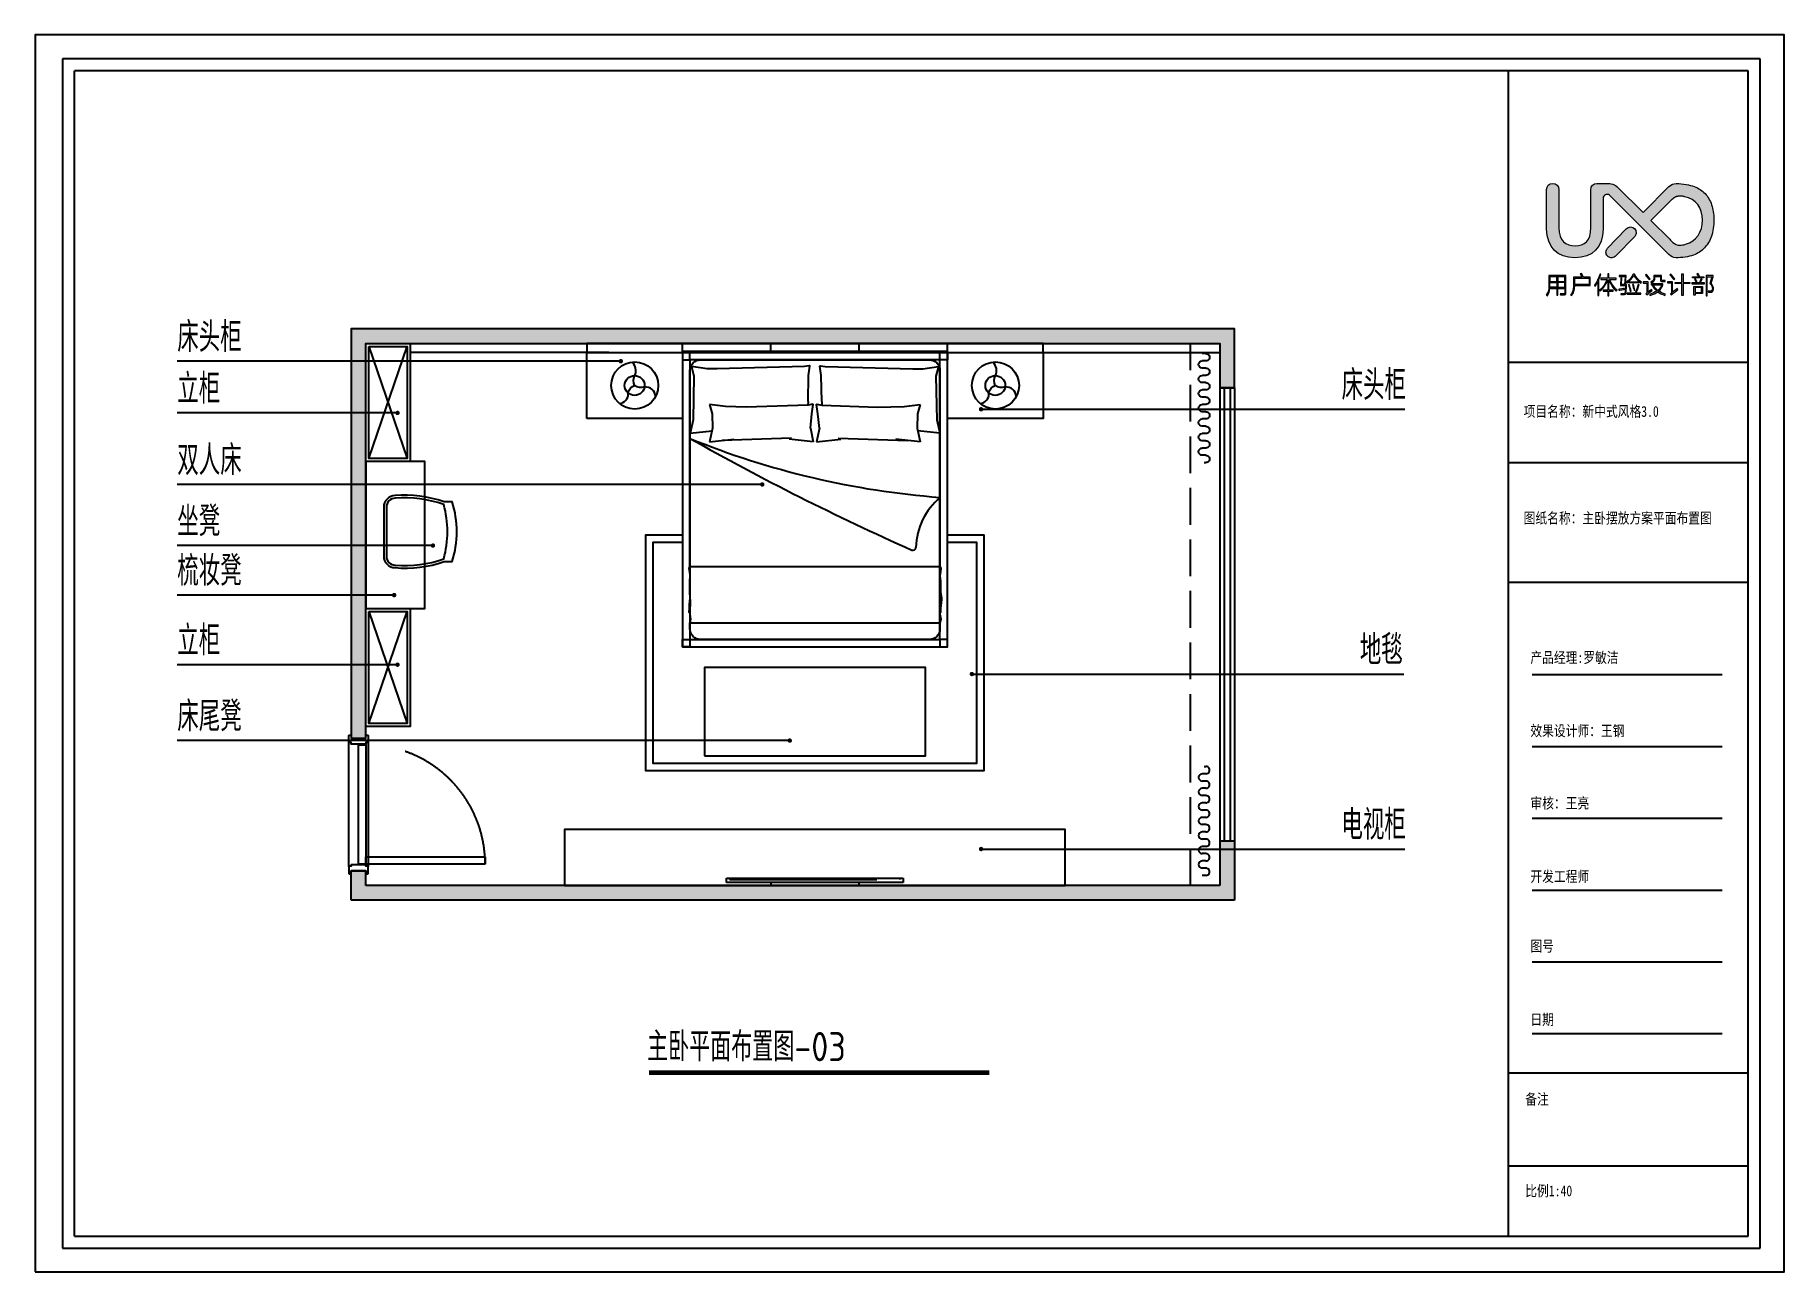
# Model space of a CAD drawing. Extents: x 23971 to 232415, y -48119 to 67869.
# Drawn here: x 208155 to 220035, y 33914 to 42314 of the extents above; entities that cross this region are included whole.
import ezdxf

# ---------------------------------------------------------------- set-up
doc = ezdxf.new("R2010")
doc.units = 0
doc.header["$LTSCALE"] = 1000
doc.header["$MEASUREMENT"] = 0
for name, pattern in [('CONTINOUS', [0]), ('DASH', [0.35, 0.25, -0.1]), ('DASHED', [0.75, 0.5, -0.25]), ('HIDDEN5', [0.08, 0.04, -0.04])]:
    doc.linetypes.add(name, pattern=pattern)
for name, color, linetype in [('_U+56FE_U+5C42 1', 7, 'Continuous'), ('A-rc 混凝土墙', 255, 'Continuous'), ('A-WINDOW-门窗', 153, 'Continuous'), ('D-door门', 42, 'Continuous'), ('D-门套', 42, 'Continuous'), ('DIM_SYMB', 3, 'Continuous'), ('DS-DRAPERY', 32, 'Continuous'), ('PM-家具', 146, 'Continuous'), ('PUB_DIM', 3, 'Continuous'), ('PUB_TEXT', 7, 'Continuous'), ('T-text 文字说明', 42, 'Continuous'), ('WALL', 9, 'Continuous'), ('WINDOW', 4, 'Continuous'), ('活动家具', 7, 'Continuous')]:
    doc.layers.add(name, color=color, linetype=linetype)
doc.styles.add('_TCH_DIM', font='SIMPLEX', dxfattribs={"bigfont": 'GBCBIG'})
doc.styles.get("Standard").update_dxf_attribs({"font": 'gbenor.shx', "bigfont": 'gbcbig.shx'})
doc.styles.add('WJ', font='', dxfattribs={"width": 0.8, "height": 135})
doc.styles.get('WJ').set_extended_font_data('FangSong_GB2312')
doc.dimstyles.new('ISO-25', dxfattribs={"dimtxt": 2.5, "dimasz": 2.5, "dimexe": 1.25, "dimexo": 0.625, "dimtad": 1, "dimtxsty": 'Standard', "dimcen": 2.5, "dimadec": 0, "dimazin": 0, "dimtfac": 1, "dimtmove": 0, "dimatfit": 3, "dimfxl": 1, "dimarcsym": 0})
pattern_1 = [(225, (336821.013, 49020.184), (17.6776695, -17.6776695), []), (230, (336821.013, 49020.184), (-71.726018, 6.275213), [7.5, -82.5]), (175, (336821.01, 49020.184), (13.875133, -75.219213), [6, -66]), (280.4514, (336815.036, 49020.71), (-57.85094, -68.943954), [6.37402, -70.11421]), (226.1842, (336821.01, 49000.18), (-106.724105, 16.5519), [11.25, -123.75]), (276.6356, (336812.12, 49001.56), (-93.46627, -97.41179), [9.56103, -105.1713]), (171.1842, (336821.01, 49000.18), (-93.46619, -97.41186), [9, -99]), (201, (336811.013, 49005.184), (-59.690705, 40.26189), [7.5, -82.5]), (146, (336811.01, 49005.184), (-24.331533, -72.515005), [6, -66]), (251.4514, (336806.04, 49008.54), (-84.022263, -32.25305), [6.37402, -70.11421]), (217.5, (336821.013, 49020.184), (-1.2159855, -33.2893854), [0, -65.2, 0, -67, 0, -66.25]), (187.5, (336821.013, 49020.184), (-26.306954, -39.441171), [0, -38.2, 0, -63.7, 0, -25.25]), (147.5, (336843.313, 49020.184), (-53.3822436, 2.255487), [0, -25, 0, -78, 0, -103.5]), (137.5, (336853.313, 49020.184), (-58.318617, -10.010498), [0, -32.5, 0, -51.8, 0, -73.5])]

msp = doc.modelspace()

# ---------------------------------------------------------------- texts
at = {"char_height": 73.19, "attachment_point": 1, "style": 'WJ'}
for s, insert, width in [('{\\fSimSun|b0|i0|c134|p2;图纸名称：主卧摆放方案平面布置图}', (218265.9, 39070.7), 1420.922), ('{\\fSimSun|b0|i0|c134|p2;效果设计师：王钢}', (218311.8, 37626.2), 914.728)]:
    msp.add_mtext(s, dxfattribs=dict(at, insert=insert, width=width))
at = {"layer": 'PUB_TEXT', "style": '_TCH_DIM'}
for s, p in [('床头柜', (209121.2, 40162.1, 0)), ('立柜', (209121.2, 39810.9, 0)), ('床头柜', (217029.3, 39835.8, 0)), ('双人床', (209121.2, 39325.4, 0)), ('坐凳', (209121.2, 38910.2, 0)), ('梳妆凳', (209121.2, 38573.9, 0)), ('立柜', (209121.2, 38101.4, 0)), ('地毯', (217153.1, 38037.9, 0)), ('床尾凳', (209121.2, 37586, 0)), ('电视柜', (217028.4, 36849.8, 0))]:
    msp.add_text(s, height=202.55, dxfattribs=at).set_placement(p)
at = {"layer": 'T-text 文字说明', "color": 0}
msp.add_text('主卧平面布置图-03', height=198.45, dxfattribs=at).set_placement((212312.1, 35345.5))

# ---------------------------------------------------------------- blocks, each defined once
blk = doc.blocks.new('fg4r5th5')
for p, q in [((8726, 5903), (8696, 5903)), ((8696, 5903), (8696, 4703)), ((8726, 5883), (8726, 5903)), ((8726, 4723), (8726, 5883)), ((8696, 4703), (8726, 4703)), ((8726, 4703), (8726, 4723))]:
    blk.add_line(p, q)
at = {"layer": 'A-WINDOW-门窗', "color": 250, "linetype": 'DASHED', "ltscale": 2}
for p, q in [((8716, 5883), (8726, 5883)), ((8716, 4723), (8716, 5883)), ((8726, 4723), (8716, 4723))]:
    blk.add_line(p, q, dxfattribs=at)
blk = doc.blocks.new('FGHGHFH')
at = {"layer": 'A-WINDOW-门窗', "color": 250, "linetype": 'DASHED', "ltscale": 2}
blk.add_lwpolyline([(18756, 6458), (18736, 6458), (18736, 5858), (18756, 5858)], close=True, dxfattribs=at)
at = {"xscale": -1}
blk.add_blockref('fg4r5th5', (27432, 855), dxfattribs=at)
blk = doc.blocks.new('dgdfgf45242')
at = {"layer": 'A-WINDOW-门窗', "color": 250, "linetype": 'DASHED', "ltscale": 2}
for points in [[(19049, 7603), (19893, 7603)], [(19893, 7473), (19049, 7473)]]:
    blk.add_lwpolyline(points, dxfattribs=at)
at = {"layer": 'A-WINDOW-门窗', "color": 250, "linetype": 'DASHED', "ltscale": 2, "elevation": 0}
blk.add_lwpolyline([(19116, 6678), (19066, 6678), (19066, 7488), (19116, 7488), (19116, 7478), (19116, 7478), (19116, 6688), (19116, 6688), (19116, 6678)], dxfattribs=at)
at = {"layer": 'A-WINDOW-门窗', "color": 250, "linetype": 'DASHED', "ltscale": 2}
blk.add_arc((19066, 7488, 0), 810, 270, 0, dxfattribs=at)
at = {"layer": 'D-door门', "ltscale": 0.5, "elevation": 0}
blk.add_lwpolyline([(19876, 7538), (19876, 7488), (19066, 7488), (19066, 7538), (19076, 7538), (19076, 7538), (19866, 7538), (19866, 7538), (19876, 7538)], dxfattribs=at)
at = {"layer": 'D-门套', "lineweight": 25}
for points in [[(19001, 7488), (19001, 7475), (19003, 7473), (19049, 7473), (19051, 7475), (19051, 7488), (19061, 7488), (19061, 7588), (19051, 7588), (19051, 7601), (19049, 7603), (19003, 7603), (19001, 7601), (19001, 7588), (19021, 7588), (19021, 7488), (19001, 7488)], [(19941, 7488), (19941, 7475), (19939, 7473), (19893, 7473), (19891, 7475), (19891, 7488), (19881, 7488), (19881, 7588), (19891, 7588), (19891, 7601), (19893, 7603), (19939, 7603), (19941, 7601), (19941, 7588), (19921, 7588), (19921, 7488), (19941, 7488)]]:
    blk.add_lwpolyline(points, dxfattribs=at)
blk = doc.blocks.new('block 3')
at = {"layer": '_U+56FE_U+5C42 1'}
h = blk.add_hatch(color=251, dxfattribs=at)
h.dxf.hatch_style = 2
edge = h.paths.add_edge_path()
edge.add_spline(control_points=[(83, -165.97), (83.54, -165.97), (83.64, -165.85), (83.64, -165.39), (83.64, -165.39), (83.64, -164.17), (83.64, -164.17), (83.64, -164.17), (81.39, -164.17), (81.39, -164.17), (81.39, -164.17), (81.39, -166.43), (81.39, -166.43), (81.39, -166.43), (81.02, -166.43), (81.02, -166.43), (81.02, -166.43), (81.02, -164.17), (81.02, -164.17), (81.02, -164.17), (78.75, -164.17), (78.75, -164.17), (78.69, -165.15), (78.46, -165.75), (77.94, -166.61), (77.94, -166.61), (77.58, -166.43), (77.58, -166.43), (78.29, -165.35), (78.4, -164.82), (78.4, -163.1), (78.4, -163.1), (78.4, -159.99), (78.4, -159.99), (78.4, -159.99), (84.02, -159.99), (84.02, -159.99), (84.02, -159.99), (84.02, -165.51), (84.02, -165.51), (84.02, -166.15), (83.82, -166.34), (83.12, -166.34), (83.12, -166.34), (82.23, -166.34), (82.23, -166.34), (82.23, -166.34), (82.17, -165.97), (82.17, -165.97), (82.17, -165.97), (83, -165.97), (83, -165.97)], knot_values=[0, 0, 0, 0, 1, 1, 1, 2, 2, 2, 3, 3, 3, 4, 4, 4, 5, 5, 5, 6, 6, 6, 7, 7, 7, 8, 8, 8, 9, 9, 9, 10, 10, 10, 11, 11, 11, 12, 12, 12, 13, 13, 13, 14, 14, 14, 15, 15, 15, 16, 16, 16, 17, 17, 17, 17], degree=3, periodic=0)
edge = h.paths.add_edge_path()
edge.add_spline(control_points=[(78.78, -163.81), (78.78, -163.81), (81.02, -163.81), (81.02, -163.81), (81.02, -163.81), (81.02, -162.3), (81.02, -162.3), (81.02, -162.3), (78.78, -162.3), (78.78, -162.3), (78.78, -162.3), (78.78, -163.23), (78.78, -163.23), (78.78, -163.43), (78.78, -163.63), (78.78, -163.81)], knot_values=[0, 0, 0, 0, 1, 1, 1, 2, 2, 2, 3, 3, 3, 4, 4, 4, 5, 5, 5, 5], degree=3, periodic=0)
h.paths.add_polyline_path([(78.78, -161.94), (81.02, -161.94), (81.02, -160.36), (78.78, -160.36)])
h.paths.add_polyline_path([(81.39, -160.36), (81.39, -161.94), (83.64, -161.94), (83.64, -160.36)])
h.paths.add_polyline_path([(81.39, -163.81), (83.64, -163.81), (83.64, -162.3), (81.39, -162.3)])
h = blk.add_hatch(color=251, dxfattribs=at)
h.dxf.hatch_style = 2
edge = h.paths.add_edge_path()
edge.add_spline(control_points=[(89.72, -160.53), (89.72, -160.53), (92, -160.53), (92, -160.53), (92, -160.53), (92, -163.29), (92, -163.29), (92, -163.29), (86.89, -163.29), (86.89, -163.29), (86.83, -164.83), (86.58, -165.54), (85.88, -166.56), (85.88, -166.56), (85.51, -166.36), (85.51, -166.36), (86.33, -165.24), (86.52, -164.54), (86.52, -162.49), (86.52, -162.49), (86.52, -160.53), (86.52, -160.53), (86.52, -160.53), (89.26, -160.53), (89.26, -160.53), (89.26, -160.53), (88.66, -159.41), (88.66, -159.41), (88.66, -159.41), (89.06, -159.28), (89.06, -159.28), (89.06, -159.28), (89.72, -160.53), (89.72, -160.53)], knot_values=[0, 0, 0, 0, 1, 1, 1, 2, 2, 2, 3, 3, 3, 4, 4, 4, 5, 5, 5, 6, 6, 6, 7, 7, 7, 8, 8, 8, 9, 9, 9, 10, 10, 10, 11, 11, 11, 11], degree=3, periodic=0)
edge = h.paths.add_edge_path()
edge.add_spline(control_points=[(86.9, -162.92), (86.9, -162.92), (91.62, -162.92), (91.62, -162.92), (91.62, -162.92), (91.62, -160.88), (91.62, -160.88), (91.62, -160.88), (86.9, -160.88), (86.9, -160.88), (86.9, -160.88), (86.9, -162.41), (86.9, -162.41), (86.9, -162.6), (86.9, -162.76), (86.9, -162.92)], knot_values=[0, 0, 0, 0, 1, 1, 1, 2, 2, 2, 3, 3, 3, 4, 4, 4, 5, 5, 5, 5], degree=3, periodic=0)
h = blk.add_hatch(color=251, dxfattribs=at)
h.dxf.hatch_style = 2
edge = h.paths.add_edge_path()
edge.add_spline(control_points=[(94.47, -162.05), (94.18, -162.6), (93.86, -163.11), (93.52, -163.54), (93.52, -163.54), (93.36, -163.13), (93.36, -163.13), (94.04, -162.23), (94.71, -160.85), (95.12, -159.48), (95.12, -159.48), (95.49, -159.54), (95.49, -159.54), (95.31, -160.15), (95.1, -160.75), (94.84, -161.31), (94.84, -161.31), (94.84, -166.53), (94.84, -166.53), (94.84, -166.53), (94.47, -166.53), (94.47, -166.53), (94.47, -166.53), (94.47, -162.05), (94.47, -162.05)], knot_values=[0, 0, 0, 0, 1, 1, 1, 2, 2, 2, 3, 3, 3, 4, 4, 4, 5, 5, 5, 6, 6, 6, 7, 7, 7, 8, 8, 8, 8], degree=3, periodic=0)
edge = h.paths.add_edge_path()
edge.add_spline(control_points=[(97.71, -165.11), (97.71, -165.11), (96.23, -165.11), (96.23, -165.11), (96.23, -165.11), (96.23, -164.76), (96.23, -164.76), (96.23, -164.76), (97.71, -164.76), (97.71, -164.76), (97.71, -164.76), (97.71, -161.48), (97.71, -161.48), (97.2, -162.84), (96.44, -163.98), (95.27, -165.12), (95.27, -165.12), (95.05, -164.79), (95.05, -164.79), (96.19, -163.73), (96.94, -162.61), (97.47, -161.25), (97.47, -161.25), (95.46, -161.25), (95.46, -161.25), (95.46, -161.25), (95.46, -160.88), (95.46, -160.88), (95.46, -160.88), (97.71, -160.88), (97.71, -160.88), (97.71, -160.88), (97.71, -159.41), (97.71, -159.41), (97.71, -159.41), (98.08, -159.41), (98.08, -159.41), (98.08, -159.41), (98.08, -160.88), (98.08, -160.88), (98.08, -160.88), (100.51, -160.88), (100.51, -160.88), (100.51, -160.88), (100.51, -161.25), (100.51, -161.25), (100.51, -161.25), (98.33, -161.25), (98.33, -161.25), (98.85, -162.61), (99.71, -163.83), (100.79, -164.77), (100.79, -164.77), (100.51, -165.11), (100.51, -165.11), (99.43, -164.11), (98.57, -162.78), (98.08, -161.41), (98.08, -161.41), (98.08, -164.76), (98.08, -164.76), (98.08, -164.76), (99.54, -164.76), (99.54, -164.76), (99.54, -164.76), (99.54, -165.11), (99.54, -165.11), (99.54, -165.11), (98.08, -165.11), (98.08, -165.11), (98.08, -165.11), (98.08, -166.58), (98.08, -166.58), (98.08, -166.58), (97.71, -166.58), (97.71, -166.58), (97.71, -166.58), (97.71, -165.11), (97.71, -165.11)], knot_values=[0, 0, 0, 0, 1, 1, 1, 2, 2, 2, 3, 3, 3, 4, 4, 4, 5, 5, 5, 6, 6, 6, 7, 7, 7, 8, 8, 8, 9, 9, 9, 10, 10, 10, 11, 11, 11, 12, 12, 12, 13, 13, 13, 14, 14, 14, 15, 15, 15, 16, 16, 16, 17, 17, 17, 18, 18, 18, 19, 19, 19, 20, 20, 20, 21, 21, 21, 22, 22, 22, 23, 23, 23, 24, 24, 24, 25, 25, 25, 26, 26, 26, 26], degree=3, periodic=0)
h = blk.add_hatch(color=251, dxfattribs=at)
h.dxf.hatch_style = 2
edge = h.paths.add_edge_path()
edge.add_spline(control_points=[(101.34, -164.82), (101.34, -164.82), (101.32, -164.49), (101.32, -164.49), (101.56, -164.45), (103.02, -164.21), (103.22, -164.17), (103.22, -164.17), (103.23, -164.49), (103.23, -164.49), (103.06, -164.52), (101.57, -164.78), (101.34, -164.82)], knot_values=[0, 0, 0, 0, 1, 1, 1, 2, 2, 2, 3, 3, 3, 4, 4, 4, 4], degree=3, periodic=0)
edge = h.paths.add_edge_path()
edge.add_spline(control_points=[(102.68, -165.94), (103.28, -165.94), (103.43, -165.82), (103.44, -165.31), (103.44, -165.31), (103.53, -163.22), (103.53, -163.22), (103.53, -163.22), (101.85, -163.22), (101.85, -163.22), (101.85, -163.22), (102.03, -160.68), (102.03, -160.68), (102.03, -160.68), (102.35, -160.68), (102.35, -160.68), (102.35, -160.68), (102.19, -162.91), (102.19, -162.91), (102.19, -162.91), (103.18, -162.91), (103.18, -162.91), (103.18, -162.91), (103.37, -160.25), (103.37, -160.25), (103.37, -160.25), (101.5, -160.25), (101.5, -160.25), (101.5, -160.25), (101.5, -159.92), (101.5, -159.92), (101.5, -159.92), (103.7, -159.92), (103.7, -159.92), (103.7, -159.92), (103.51, -162.91), (103.51, -162.91), (103.51, -162.91), (103.86, -162.91), (103.86, -162.91), (103.84, -163.5), (103.8, -164.65), (103.76, -165.42), (103.73, -166.08), (103.52, -166.24), (102.77, -166.24), (102.77, -166.24), (102.01, -166.24), (102.01, -166.24), (102.01, -166.24), (101.96, -165.94), (101.96, -165.94), (101.96, -165.94), (102.68, -165.94), (102.68, -165.94)], knot_values=[0, 0, 0, 0, 1, 1, 1, 2, 2, 2, 3, 3, 3, 4, 4, 4, 5, 5, 5, 6, 6, 6, 7, 7, 7, 8, 8, 8, 9, 9, 9, 10, 10, 10, 11, 11, 11, 12, 12, 12, 13, 13, 13, 14, 14, 14, 15, 15, 15, 16, 16, 16, 17, 17, 17, 18, 18, 18, 18], degree=3, periodic=0)
edge = h.paths.add_edge_path()
edge.add_spline(control_points=[(106.27, -159.92), (105.72, -160.86), (105.01, -161.69), (104.02, -162.43), (104.02, -162.43), (103.8, -162.15), (103.8, -162.15), (104.82, -161.39), (105.56, -160.52), (106.05, -159.54), (106.05, -159.54), (106.49, -159.54), (106.49, -159.54), (106.98, -160.56), (107.73, -161.42), (108.73, -162.15), (108.73, -162.15), (108.51, -162.43), (108.51, -162.43), (107.53, -161.7), (106.82, -160.87), (106.27, -159.92)], knot_values=[0, 0, 0, 0, 1, 1, 1, 2, 2, 2, 3, 3, 3, 4, 4, 4, 5, 5, 5, 6, 6, 6, 7, 7, 7, 7], degree=3, periodic=0)
edge = h.paths.add_edge_path()
edge.add_spline(control_points=[(107.05, -165.73), (107.05, -165.73), (108.51, -165.73), (108.51, -165.73), (108.51, -165.73), (108.51, -166.09), (108.51, -166.09), (108.51, -166.09), (104.02, -166.09), (104.02, -166.09), (104.02, -166.09), (104.02, -165.73), (104.02, -165.73), (104.02, -165.73), (106.71, -165.73), (106.71, -165.73), (107.02, -164.91), (107.43, -163.69), (107.68, -162.86), (107.68, -162.86), (107.99, -162.96), (107.99, -162.96), (107.74, -163.72), (107.34, -164.95), (107.05, -165.73)], knot_values=[0, 0, 0, 0, 1, 1, 1, 2, 2, 2, 3, 3, 3, 4, 4, 4, 5, 5, 5, 6, 6, 6, 7, 7, 7, 8, 8, 8, 8], degree=3, periodic=0)
edge = h.paths.add_edge_path()
edge.add_spline(control_points=[(104.48, -162.95), (104.48, -162.95), (104.77, -162.86), (104.77, -162.86), (104.94, -163.41), (105.26, -164.5), (105.4, -165.08), (105.4, -165.08), (105.1, -165.17), (105.1, -165.17), (104.95, -164.58), (104.64, -163.49), (104.48, -162.95)], knot_values=[0, 0, 0, 0, 1, 1, 1, 2, 2, 2, 3, 3, 3, 4, 4, 4, 4], degree=3, periodic=0)
h.paths.add_polyline_path([(104.77, -162.37), (104.77, -162.02), (107.77, -162.02), (107.77, -162.37)])
edge = h.paths.add_edge_path()
edge.add_spline(control_points=[(105.77, -162.86), (105.77, -162.86), (106.08, -162.78), (106.08, -162.78), (106.24, -163.27), (106.51, -164.28), (106.63, -164.82), (106.63, -164.82), (106.33, -164.9), (106.33, -164.9), (106.2, -164.36), (105.94, -163.37), (105.77, -162.86)], knot_values=[0, 0, 0, 0, 1, 1, 1, 2, 2, 2, 3, 3, 3, 4, 4, 4, 4], degree=3, periodic=0)
h = blk.add_hatch(color=251, dxfattribs=at)
h.dxf.hatch_style = 2
edge = h.paths.add_edge_path()
edge.add_spline(control_points=[(110.49, -166.28), (110.49, -166.28), (110.24, -166), (110.24, -166), (110.54, -165.85), (110.54, -165.7), (110.54, -165.54), (110.54, -165.54), (110.54, -162.45), (110.54, -162.45), (110.54, -162.45), (109.34, -162.45), (109.34, -162.45), (109.34, -162.45), (109.34, -162.09), (109.34, -162.09), (109.34, -162.09), (110.92, -162.09), (110.92, -162.09), (110.92, -162.09), (110.92, -165.47), (110.92, -165.47), (110.92, -165.47), (112.07, -164.56), (112.07, -164.56), (112.07, -164.56), (112.23, -164.9), (112.23, -164.9), (112.05, -165.03), (111.18, -165.72), (110.49, -166.28)], knot_values=[0, 0, 0, 0, 1, 1, 1, 2, 2, 2, 3, 3, 3, 4, 4, 4, 5, 5, 5, 6, 6, 6, 7, 7, 7, 8, 8, 8, 9, 9, 9, 10, 10, 10, 10], degree=3, periodic=0)
edge = h.paths.add_edge_path()
edge.add_spline(control_points=[(110.04, -159.82), (110.04, -159.82), (110.34, -159.58), (110.34, -159.58), (110.65, -159.93), (111.26, -160.64), (111.57, -161.03), (111.57, -161.03), (111.24, -161.29), (111.24, -161.29), (110.95, -160.91), (110.35, -160.18), (110.04, -159.82)], knot_values=[0, 0, 0, 0, 1, 1, 1, 2, 2, 2, 3, 3, 3, 4, 4, 4, 4], degree=3, periodic=0)
edge = h.paths.add_edge_path()
edge.add_spline(control_points=[(115.81, -162.73), (115.81, -162.73), (115.81, -163.07), (115.81, -163.07), (115.53, -163.84), (115.07, -164.5), (114.38, -165.07), (114.95, -165.47), (115.68, -165.81), (116.59, -166.12), (116.59, -166.12), (116.43, -166.49), (116.43, -166.49), (115.48, -166.14), (114.71, -165.75), (114.08, -165.3), (113.45, -165.75), (112.65, -166.15), (111.65, -166.52), (111.65, -166.52), (111.44, -166.17), (111.44, -166.17), (112.4, -165.84), (113.17, -165.47), (113.77, -165.06), (113.14, -164.53), (112.69, -163.93), (112.38, -163.22), (112.38, -163.22), (112.63, -163.07), (112.63, -163.07), (112.63, -163.07), (111.93, -163.07), (111.93, -163.07), (111.93, -163.07), (111.93, -162.73), (111.93, -162.73), (111.93, -162.73), (115.81, -162.73), (115.81, -162.73)], knot_values=[0, 0, 0, 0, 1, 1, 1, 2, 2, 2, 3, 3, 3, 4, 4, 4, 5, 5, 5, 6, 6, 6, 7, 7, 7, 8, 8, 8, 9, 9, 9, 10, 10, 10, 11, 11, 11, 12, 12, 12, 13, 13, 13, 13], degree=3, periodic=0)
edge = h.paths.add_edge_path()
edge.add_spline(control_points=[(115.68, -161.98), (115.16, -162), (114.97, -161.86), (114.97, -161.37), (114.97, -161.37), (114.97, -160.29), (114.97, -160.29), (114.97, -160.29), (113.18, -160.29), (113.18, -160.29), (113.18, -160.29), (113.18, -160.83), (113.18, -160.83), (113.18, -161.4), (112.88, -161.95), (112.09, -162.45), (112.09, -162.45), (111.83, -162.18), (111.83, -162.18), (112.59, -161.69), (112.82, -161.27), (112.82, -160.67), (112.82, -160.67), (112.82, -159.95), (112.82, -159.95), (112.82, -159.95), (115.34, -159.95), (115.34, -159.95), (115.34, -159.95), (115.34, -161.21), (115.34, -161.21), (115.34, -161.56), (115.46, -161.63), (115.84, -161.63), (115.84, -161.63), (116.56, -161.63), (116.56, -161.63), (116.56, -161.63), (116.52, -161.98), (116.52, -161.98), (116.52, -161.98), (115.68, -161.98), (115.68, -161.98)], knot_values=[0, 0, 0, 0, 1, 1, 1, 2, 2, 2, 3, 3, 3, 4, 4, 4, 5, 5, 5, 6, 6, 6, 7, 7, 7, 8, 8, 8, 9, 9, 9, 10, 10, 10, 11, 11, 11, 12, 12, 12, 13, 13, 13, 14, 14, 14, 14], degree=3, periodic=0)
edge = h.paths.add_edge_path()
edge.add_spline(control_points=[(114.07, -164.84), (114.73, -164.33), (115.15, -163.74), (115.4, -163.07), (115.4, -163.07), (112.72, -163.07), (112.72, -163.07), (113.03, -163.77), (113.46, -164.35), (114.07, -164.84)], knot_values=[0, 0, 0, 0, 1, 1, 1, 2, 2, 2, 3, 3, 3, 3], degree=3, periodic=0)
h = blk.add_hatch(color=251, dxfattribs=at)
h.dxf.hatch_style = 2
edge = h.paths.add_edge_path()
edge.add_spline(control_points=[(118.53, -166.25), (118.53, -166.25), (118.29, -165.98), (118.29, -165.98), (118.6, -165.82), (118.6, -165.68), (118.6, -165.51), (118.6, -165.51), (118.6, -162.4), (118.6, -162.4), (118.6, -162.4), (117.32, -162.4), (117.32, -162.4), (117.32, -162.4), (117.32, -162.02), (117.32, -162.02), (117.32, -162.02), (118.98, -162.02), (118.98, -162.02), (118.98, -162.02), (118.98, -165.45), (118.98, -165.45), (118.98, -165.45), (120.54, -164.27), (120.54, -164.27), (120.54, -164.27), (120.67, -164.64), (120.67, -164.64), (120.42, -164.82), (119.3, -165.62), (118.53, -166.25)], knot_values=[0, 0, 0, 0, 1, 1, 1, 2, 2, 2, 3, 3, 3, 4, 4, 4, 5, 5, 5, 6, 6, 6, 7, 7, 7, 8, 8, 8, 9, 9, 9, 10, 10, 10, 10], degree=3, periodic=0)
edge = h.paths.add_edge_path()
edge.add_spline(control_points=[(118.07, -159.74), (118.07, -159.74), (118.37, -159.51), (118.37, -159.51), (118.7, -159.89), (119.34, -160.69), (119.64, -161.07), (119.64, -161.07), (119.32, -161.31), (119.32, -161.31), (119.03, -160.95), (118.4, -160.13), (118.07, -159.74)], knot_values=[0, 0, 0, 0, 1, 1, 1, 2, 2, 2, 3, 3, 3, 4, 4, 4, 4], degree=3, periodic=0)
h.paths.add_polyline_path([(122.02, -162.59), (119.84, -162.59), (119.84, -162.21), (122.02, -162.21), (122.02, -159.41), (122.4, -159.41), (122.4, -162.21), (124.6, -162.21), (124.6, -162.59), (122.4, -162.59), (122.4, -166.56), (122.02, -166.56)])
h = blk.add_hatch(color=251, dxfattribs=at)
h.dxf.hatch_style = 2
edge = h.paths.add_edge_path()
edge.add_spline(control_points=[(128.06, -162.32), (128.06, -162.32), (129.46, -162.32), (129.46, -162.32), (129.46, -162.32), (129.46, -162.68), (129.46, -162.68), (129.46, -162.68), (125.29, -162.68), (125.29, -162.68), (125.29, -162.68), (125.29, -162.32), (125.29, -162.32), (125.29, -162.32), (127.68, -162.32), (127.68, -162.32), (127.91, -161.9), (128.15, -161.39), (128.32, -160.98), (128.32, -160.98), (128.64, -161.09), (128.64, -161.09), (128.48, -161.48), (128.27, -161.92), (128.06, -162.32)], knot_values=[0, 0, 0, 0, 1, 1, 1, 2, 2, 2, 3, 3, 3, 4, 4, 4, 5, 5, 5, 6, 6, 6, 7, 7, 7, 8, 8, 8, 8], degree=3, periodic=0)
h.paths.add_polyline_path([(125.52, -160.75), (125.52, -160.41), (129.25, -160.41), (129.25, -160.75)])
h.paths.add_polyline_path([(125.97, -163.6), (128.8, -163.6), (128.8, -165.84), (126.32, -165.84), (126.32, -166.43), (125.97, -166.43)])
edge = h.paths.add_edge_path()
edge.add_spline(control_points=[(126.13, -161.12), (126.13, -161.12), (126.44, -160.98), (126.44, -160.98), (126.63, -161.31), (126.8, -161.66), (126.98, -162.04), (126.98, -162.04), (126.65, -162.17), (126.65, -162.17), (126.49, -161.8), (126.33, -161.46), (126.13, -161.12)], knot_values=[0, 0, 0, 0, 1, 1, 1, 2, 2, 2, 3, 3, 3, 4, 4, 4, 4], degree=3, periodic=0)
h.paths.add_polyline_path([(126.32, -165.49), (128.44, -165.49), (128.44, -163.94), (126.32, -163.94)])
edge = h.paths.add_edge_path()
edge.add_spline(control_points=[(126.92, -159.48), (126.92, -159.48), (127.27, -159.32), (127.27, -159.32), (127.46, -159.63), (127.62, -159.9), (127.78, -160.24), (127.78, -160.24), (127.42, -160.4), (127.42, -160.4), (127.28, -160.08), (127.12, -159.8), (126.92, -159.48)], knot_values=[0, 0, 0, 0, 1, 1, 1, 2, 2, 2, 3, 3, 3, 4, 4, 4, 4], degree=3, periodic=0)
edge = h.paths.add_edge_path()
edge.add_spline(control_points=[(129.91, -160.01), (129.91, -160.01), (132.25, -160.01), (132.25, -160.01), (132.25, -160.01), (132.25, -160.37), (132.25, -160.37), (132.25, -160.37), (131.58, -162.5), (131.58, -162.5), (132.15, -163.22), (132.36, -163.71), (132.36, -164.3), (132.36, -165.13), (132.03, -165.46), (131.17, -165.46), (131.17, -165.46), (130.71, -165.46), (130.71, -165.46), (130.71, -165.46), (130.63, -165.11), (130.63, -165.11), (130.63, -165.11), (131.06, -165.11), (131.06, -165.11), (131.74, -165.11), (131.99, -164.88), (131.99, -164.25), (131.99, -163.73), (131.77, -163.23), (131.21, -162.57), (131.21, -162.57), (131.86, -160.37), (131.86, -160.37), (131.86, -160.37), (130.28, -160.37), (130.28, -160.37), (130.28, -160.37), (130.28, -166.59), (130.28, -166.59), (130.28, -166.59), (129.91, -166.59), (129.91, -166.59), (129.91, -166.59), (129.91, -160.01), (129.91, -160.01)], knot_values=[0, 0, 0, 0, 1, 1, 1, 2, 2, 2, 3, 3, 3, 4, 4, 4, 5, 5, 5, 6, 6, 6, 7, 7, 7, 8, 8, 8, 9, 9, 9, 10, 10, 10, 11, 11, 11, 12, 12, 12, 13, 13, 13, 14, 14, 14, 15, 15, 15, 15], degree=3, periodic=0)
at = {"layer": '_U+56FE_U+5C42 1', "lineweight": 0}
for points in [[(78.78, -161.94), (81.02, -161.94), (81.02, -160.36), (78.78, -160.36), (78.78, -161.94)], [(81.39, -160.36), (81.39, -161.94), (83.64, -161.94), (83.64, -160.36), (81.39, -160.36)], [(122.02, -162.59), (119.84, -162.59), (119.84, -162.21), (122.02, -162.21), (122.02, -159.41), (122.4, -159.41), (122.4, -162.21), (124.6, -162.21), (124.6, -162.59), (122.4, -162.59), (122.4, -166.56), (122.02, -166.56), (122.02, -162.59)], [(125.52, -160.75), (125.52, -160.41), (129.25, -160.41), (129.25, -160.75), (125.52, -160.75)], [(81.39, -163.81), (83.64, -163.81), (83.64, -162.3), (81.39, -162.3), (81.39, -163.81)], [(104.77, -162.37), (104.77, -162.02), (107.77, -162.02), (107.77, -162.37), (104.77, -162.37)], [(125.97, -163.6), (128.8, -163.6), (128.8, -165.84), (126.32, -165.84), (126.32, -166.43), (125.97, -166.43), (125.97, -163.6)], [(126.32, -165.49), (128.44, -165.49), (128.44, -163.94), (126.32, -163.94), (126.32, -165.49)]]:
    blk.add_lwpolyline(points, dxfattribs=at)
for points, knots in [([(83, -165.97), (83.54, -165.97), (83.64, -165.85), (83.64, -165.39), (83.64, -165.39), (83.64, -164.17), (83.64, -164.17), (83.64, -164.17), (81.39, -164.17), (81.39, -164.17), (81.39, -164.17), (81.39, -166.43), (81.39, -166.43), (81.39, -166.43), (81.02, -166.43), (81.02, -166.43), (81.02, -166.43), (81.02, -164.17), (81.02, -164.17), (81.02, -164.17), (78.75, -164.17), (78.75, -164.17), (78.69, -165.15), (78.46, -165.75), (77.94, -166.61), (77.94, -166.61), (77.58, -166.43), (77.58, -166.43), (78.29, -165.35), (78.4, -164.82), (78.4, -163.1), (78.4, -163.1), (78.4, -159.99), (78.4, -159.99), (78.4, -159.99), (84.02, -159.99), (84.02, -159.99), (84.02, -159.99), (84.02, -165.51), (84.02, -165.51), (84.02, -166.15), (83.82, -166.34), (83.12, -166.34), (83.12, -166.34), (82.23, -166.34), (82.23, -166.34), (82.23, -166.34), (82.17, -165.97), (82.17, -165.97), (82.17, -165.97), (83, -165.97), (83, -165.97)], [0, 0, 0, 0, 1, 1, 1, 2, 2, 2, 3, 3, 3, 4, 4, 4, 5, 5, 5, 6, 6, 6, 7, 7, 7, 8, 8, 8, 9, 9, 9, 10, 10, 10, 11, 11, 11, 12, 12, 12, 13, 13, 13, 14, 14, 14, 15, 15, 15, 16, 16, 16, 17, 17, 17, 17]), ([(89.72, -160.53), (89.72, -160.53), (92, -160.53), (92, -160.53), (92, -160.53), (92, -163.29), (92, -163.29), (92, -163.29), (86.89, -163.29), (86.89, -163.29), (86.83, -164.83), (86.58, -165.54), (85.88, -166.56), (85.88, -166.56), (85.51, -166.36), (85.51, -166.36), (86.33, -165.24), (86.52, -164.54), (86.52, -162.49), (86.52, -162.49), (86.52, -160.53), (86.52, -160.53), (86.52, -160.53), (89.26, -160.53), (89.26, -160.53), (89.26, -160.53), (88.66, -159.41), (88.66, -159.41), (88.66, -159.41), (89.06, -159.28), (89.06, -159.28), (89.06, -159.28), (89.72, -160.53), (89.72, -160.53)], [0, 0, 0, 0, 1, 1, 1, 2, 2, 2, 3, 3, 3, 4, 4, 4, 5, 5, 5, 6, 6, 6, 7, 7, 7, 8, 8, 8, 9, 9, 9, 10, 10, 10, 11, 11, 11, 11]), ([(94.47, -162.05), (94.18, -162.6), (93.86, -163.11), (93.52, -163.54), (93.52, -163.54), (93.36, -163.13), (93.36, -163.13), (94.04, -162.23), (94.71, -160.85), (95.12, -159.48), (95.12, -159.48), (95.49, -159.54), (95.49, -159.54), (95.31, -160.15), (95.1, -160.75), (94.84, -161.31), (94.84, -161.31), (94.84, -166.53), (94.84, -166.53), (94.84, -166.53), (94.47, -166.53), (94.47, -166.53), (94.47, -166.53), (94.47, -162.05), (94.47, -162.05)], [0, 0, 0, 0, 1, 1, 1, 2, 2, 2, 3, 3, 3, 4, 4, 4, 5, 5, 5, 6, 6, 6, 7, 7, 7, 8, 8, 8, 8]), ([(97.71, -165.11), (97.71, -165.11), (96.23, -165.11), (96.23, -165.11), (96.23, -165.11), (96.23, -164.76), (96.23, -164.76), (96.23, -164.76), (97.71, -164.76), (97.71, -164.76), (97.71, -164.76), (97.71, -161.48), (97.71, -161.48), (97.2, -162.84), (96.44, -163.98), (95.27, -165.12), (95.27, -165.12), (95.05, -164.79), (95.05, -164.79), (96.19, -163.73), (96.94, -162.61), (97.47, -161.25), (97.47, -161.25), (95.46, -161.25), (95.46, -161.25), (95.46, -161.25), (95.46, -160.88), (95.46, -160.88), (95.46, -160.88), (97.71, -160.88), (97.71, -160.88), (97.71, -160.88), (97.71, -159.41), (97.71, -159.41), (97.71, -159.41), (98.08, -159.41), (98.08, -159.41), (98.08, -159.41), (98.08, -160.88), (98.08, -160.88), (98.08, -160.88), (100.51, -160.88), (100.51, -160.88), (100.51, -160.88), (100.51, -161.25), (100.51, -161.25), (100.51, -161.25), (98.33, -161.25), (98.33, -161.25), (98.85, -162.61), (99.71, -163.83), (100.79, -164.77), (100.79, -164.77), (100.51, -165.11), (100.51, -165.11), (99.43, -164.11), (98.57, -162.78), (98.08, -161.41), (98.08, -161.41), (98.08, -164.76), (98.08, -164.76), (98.08, -164.76), (99.54, -164.76), (99.54, -164.76), (99.54, -164.76), (99.54, -165.11), (99.54, -165.11), (99.54, -165.11), (98.08, -165.11), (98.08, -165.11), (98.08, -165.11), (98.08, -166.58), (98.08, -166.58), (98.08, -166.58), (97.71, -166.58), (97.71, -166.58), (97.71, -166.58), (97.71, -165.11), (97.71, -165.11)], [0, 0, 0, 0, 1, 1, 1, 2, 2, 2, 3, 3, 3, 4, 4, 4, 5, 5, 5, 6, 6, 6, 7, 7, 7, 8, 8, 8, 9, 9, 9, 10, 10, 10, 11, 11, 11, 12, 12, 12, 13, 13, 13, 14, 14, 14, 15, 15, 15, 16, 16, 16, 17, 17, 17, 18, 18, 18, 19, 19, 19, 20, 20, 20, 21, 21, 21, 22, 22, 22, 23, 23, 23, 24, 24, 24, 25, 25, 25, 26, 26, 26, 26]), ([(102.68, -165.94), (103.28, -165.94), (103.43, -165.82), (103.44, -165.31), (103.44, -165.31), (103.53, -163.22), (103.53, -163.22), (103.53, -163.22), (101.85, -163.22), (101.85, -163.22), (101.85, -163.22), (102.03, -160.68), (102.03, -160.68), (102.03, -160.68), (102.35, -160.68), (102.35, -160.68), (102.35, -160.68), (102.19, -162.91), (102.19, -162.91), (102.19, -162.91), (103.18, -162.91), (103.18, -162.91), (103.18, -162.91), (103.37, -160.25), (103.37, -160.25), (103.37, -160.25), (101.5, -160.25), (101.5, -160.25), (101.5, -160.25), (101.5, -159.92), (101.5, -159.92), (101.5, -159.92), (103.7, -159.92), (103.7, -159.92), (103.7, -159.92), (103.51, -162.91), (103.51, -162.91), (103.51, -162.91), (103.86, -162.91), (103.86, -162.91), (103.84, -163.5), (103.8, -164.65), (103.76, -165.42), (103.73, -166.08), (103.52, -166.24), (102.77, -166.24), (102.77, -166.24), (102.01, -166.24), (102.01, -166.24), (102.01, -166.24), (101.96, -165.94), (101.96, -165.94), (101.96, -165.94), (102.68, -165.94), (102.68, -165.94)], [0, 0, 0, 0, 1, 1, 1, 2, 2, 2, 3, 3, 3, 4, 4, 4, 5, 5, 5, 6, 6, 6, 7, 7, 7, 8, 8, 8, 9, 9, 9, 10, 10, 10, 11, 11, 11, 12, 12, 12, 13, 13, 13, 14, 14, 14, 15, 15, 15, 16, 16, 16, 17, 17, 17, 18, 18, 18, 18]), ([(106.27, -159.92), (105.72, -160.86), (105.01, -161.69), (104.02, -162.43), (104.02, -162.43), (103.8, -162.15), (103.8, -162.15), (104.82, -161.39), (105.56, -160.52), (106.05, -159.54), (106.05, -159.54), (106.49, -159.54), (106.49, -159.54), (106.98, -160.56), (107.73, -161.42), (108.73, -162.15), (108.73, -162.15), (108.51, -162.43), (108.51, -162.43), (107.53, -161.7), (106.82, -160.87), (106.27, -159.92)], [0, 0, 0, 0, 1, 1, 1, 2, 2, 2, 3, 3, 3, 4, 4, 4, 5, 5, 5, 6, 6, 6, 7, 7, 7, 7]), ([(110.04, -159.82), (110.04, -159.82), (110.34, -159.58), (110.34, -159.58), (110.65, -159.93), (111.26, -160.64), (111.57, -161.03), (111.57, -161.03), (111.24, -161.29), (111.24, -161.29), (110.95, -160.91), (110.35, -160.18), (110.04, -159.82)], [0, 0, 0, 0, 1, 1, 1, 2, 2, 2, 3, 3, 3, 4, 4, 4, 4]), ([(115.68, -161.98), (115.16, -162), (114.97, -161.86), (114.97, -161.37), (114.97, -161.37), (114.97, -160.29), (114.97, -160.29), (114.97, -160.29), (113.18, -160.29), (113.18, -160.29), (113.18, -160.29), (113.18, -160.83), (113.18, -160.83), (113.18, -161.4), (112.88, -161.95), (112.09, -162.45), (112.09, -162.45), (111.83, -162.18), (111.83, -162.18), (112.59, -161.69), (112.82, -161.27), (112.82, -160.67), (112.82, -160.67), (112.82, -159.95), (112.82, -159.95), (112.82, -159.95), (115.34, -159.95), (115.34, -159.95), (115.34, -159.95), (115.34, -161.21), (115.34, -161.21), (115.34, -161.56), (115.46, -161.63), (115.84, -161.63), (115.84, -161.63), (116.56, -161.63), (116.56, -161.63), (116.56, -161.63), (116.52, -161.98), (116.52, -161.98), (116.52, -161.98), (115.68, -161.98), (115.68, -161.98)], [0, 0, 0, 0, 1, 1, 1, 2, 2, 2, 3, 3, 3, 4, 4, 4, 5, 5, 5, 6, 6, 6, 7, 7, 7, 8, 8, 8, 9, 9, 9, 10, 10, 10, 11, 11, 11, 12, 12, 12, 13, 13, 13, 14, 14, 14, 14]), ([(118.07, -159.74), (118.07, -159.74), (118.37, -159.51), (118.37, -159.51), (118.7, -159.89), (119.34, -160.69), (119.64, -161.07), (119.64, -161.07), (119.32, -161.31), (119.32, -161.31), (119.03, -160.95), (118.4, -160.13), (118.07, -159.74)], [0, 0, 0, 0, 1, 1, 1, 2, 2, 2, 3, 3, 3, 4, 4, 4, 4]), ([(126.92, -159.48), (126.92, -159.48), (127.27, -159.32), (127.27, -159.32), (127.46, -159.63), (127.62, -159.9), (127.78, -160.24), (127.78, -160.24), (127.42, -160.4), (127.42, -160.4), (127.28, -160.08), (127.12, -159.8), (126.92, -159.48)], [0, 0, 0, 0, 1, 1, 1, 2, 2, 2, 3, 3, 3, 4, 4, 4, 4]), ([(129.91, -160.01), (129.91, -160.01), (132.25, -160.01), (132.25, -160.01), (132.25, -160.01), (132.25, -160.37), (132.25, -160.37), (132.25, -160.37), (131.58, -162.5), (131.58, -162.5), (132.15, -163.22), (132.36, -163.71), (132.36, -164.3), (132.36, -165.13), (132.03, -165.46), (131.17, -165.46), (131.17, -165.46), (130.71, -165.46), (130.71, -165.46), (130.71, -165.46), (130.63, -165.11), (130.63, -165.11), (130.63, -165.11), (131.06, -165.11), (131.06, -165.11), (131.74, -165.11), (131.99, -164.88), (131.99, -164.25), (131.99, -163.73), (131.77, -163.23), (131.21, -162.57), (131.21, -162.57), (131.86, -160.37), (131.86, -160.37), (131.86, -160.37), (130.28, -160.37), (130.28, -160.37), (130.28, -160.37), (130.28, -166.59), (130.28, -166.59), (130.28, -166.59), (129.91, -166.59), (129.91, -166.59), (129.91, -166.59), (129.91, -160.01), (129.91, -160.01)], [0, 0, 0, 0, 1, 1, 1, 2, 2, 2, 3, 3, 3, 4, 4, 4, 5, 5, 5, 6, 6, 6, 7, 7, 7, 8, 8, 8, 9, 9, 9, 10, 10, 10, 11, 11, 11, 12, 12, 12, 13, 13, 13, 14, 14, 14, 15, 15, 15, 15]), ([(78.78, -163.81), (78.78, -163.81), (81.02, -163.81), (81.02, -163.81), (81.02, -163.81), (81.02, -162.3), (81.02, -162.3), (81.02, -162.3), (78.78, -162.3), (78.78, -162.3), (78.78, -162.3), (78.78, -163.23), (78.78, -163.23), (78.78, -163.43), (78.78, -163.63), (78.78, -163.81)], [0, 0, 0, 0, 1, 1, 1, 2, 2, 2, 3, 3, 3, 4, 4, 4, 5, 5, 5, 5]), ([(86.9, -162.92), (86.9, -162.92), (91.62, -162.92), (91.62, -162.92), (91.62, -162.92), (91.62, -160.88), (91.62, -160.88), (91.62, -160.88), (86.9, -160.88), (86.9, -160.88), (86.9, -160.88), (86.9, -162.41), (86.9, -162.41), (86.9, -162.6), (86.9, -162.76), (86.9, -162.92)], [0, 0, 0, 0, 1, 1, 1, 2, 2, 2, 3, 3, 3, 4, 4, 4, 5, 5, 5, 5]), ([(101.34, -164.82), (101.34, -164.82), (101.32, -164.49), (101.32, -164.49), (101.56, -164.45), (103.02, -164.21), (103.22, -164.17), (103.22, -164.17), (103.23, -164.49), (103.23, -164.49), (103.06, -164.52), (101.57, -164.78), (101.34, -164.82)], [0, 0, 0, 0, 1, 1, 1, 2, 2, 2, 3, 3, 3, 4, 4, 4, 4]), ([(107.05, -165.73), (107.05, -165.73), (108.51, -165.73), (108.51, -165.73), (108.51, -165.73), (108.51, -166.09), (108.51, -166.09), (108.51, -166.09), (104.02, -166.09), (104.02, -166.09), (104.02, -166.09), (104.02, -165.73), (104.02, -165.73), (104.02, -165.73), (106.71, -165.73), (106.71, -165.73), (107.02, -164.91), (107.43, -163.69), (107.68, -162.86), (107.68, -162.86), (107.99, -162.96), (107.99, -162.96), (107.74, -163.72), (107.34, -164.95), (107.05, -165.73)], [0, 0, 0, 0, 1, 1, 1, 2, 2, 2, 3, 3, 3, 4, 4, 4, 5, 5, 5, 6, 6, 6, 7, 7, 7, 8, 8, 8, 8]), ([(104.48, -162.95), (104.48, -162.95), (104.77, -162.86), (104.77, -162.86), (104.94, -163.41), (105.26, -164.5), (105.4, -165.08), (105.4, -165.08), (105.1, -165.17), (105.1, -165.17), (104.95, -164.58), (104.64, -163.49), (104.48, -162.95)], [0, 0, 0, 0, 1, 1, 1, 2, 2, 2, 3, 3, 3, 4, 4, 4, 4]), ([(105.77, -162.86), (105.77, -162.86), (106.08, -162.78), (106.08, -162.78), (106.24, -163.27), (106.51, -164.28), (106.63, -164.82), (106.63, -164.82), (106.33, -164.9), (106.33, -164.9), (106.2, -164.36), (105.94, -163.37), (105.77, -162.86)], [0, 0, 0, 0, 1, 1, 1, 2, 2, 2, 3, 3, 3, 4, 4, 4, 4]), ([(110.49, -166.28), (110.49, -166.28), (110.24, -166), (110.24, -166), (110.54, -165.85), (110.54, -165.7), (110.54, -165.54), (110.54, -165.54), (110.54, -162.45), (110.54, -162.45), (110.54, -162.45), (109.34, -162.45), (109.34, -162.45), (109.34, -162.45), (109.34, -162.09), (109.34, -162.09), (109.34, -162.09), (110.92, -162.09), (110.92, -162.09), (110.92, -162.09), (110.92, -165.47), (110.92, -165.47), (110.92, -165.47), (112.07, -164.56), (112.07, -164.56), (112.07, -164.56), (112.23, -164.9), (112.23, -164.9), (112.05, -165.03), (111.18, -165.72), (110.49, -166.28)], [0, 0, 0, 0, 1, 1, 1, 2, 2, 2, 3, 3, 3, 4, 4, 4, 5, 5, 5, 6, 6, 6, 7, 7, 7, 8, 8, 8, 9, 9, 9, 10, 10, 10, 10]), ([(115.81, -162.73), (115.81, -162.73), (115.81, -163.07), (115.81, -163.07), (115.53, -163.84), (115.07, -164.5), (114.38, -165.07), (114.95, -165.47), (115.68, -165.81), (116.59, -166.12), (116.59, -166.12), (116.43, -166.49), (116.43, -166.49), (115.48, -166.14), (114.71, -165.75), (114.08, -165.3), (113.45, -165.75), (112.65, -166.15), (111.65, -166.52), (111.65, -166.52), (111.44, -166.17), (111.44, -166.17), (112.4, -165.84), (113.17, -165.47), (113.77, -165.06), (113.14, -164.53), (112.69, -163.93), (112.38, -163.22), (112.38, -163.22), (112.63, -163.07), (112.63, -163.07), (112.63, -163.07), (111.93, -163.07), (111.93, -163.07), (111.93, -163.07), (111.93, -162.73), (111.93, -162.73), (111.93, -162.73), (115.81, -162.73), (115.81, -162.73)], [0, 0, 0, 0, 1, 1, 1, 2, 2, 2, 3, 3, 3, 4, 4, 4, 5, 5, 5, 6, 6, 6, 7, 7, 7, 8, 8, 8, 9, 9, 9, 10, 10, 10, 11, 11, 11, 12, 12, 12, 13, 13, 13, 13]), ([(114.07, -164.84), (114.73, -164.33), (115.15, -163.74), (115.4, -163.07), (115.4, -163.07), (112.72, -163.07), (112.72, -163.07), (113.03, -163.77), (113.46, -164.35), (114.07, -164.84)], [0, 0, 0, 0, 1, 1, 1, 2, 2, 2, 3, 3, 3, 3]), ([(118.53, -166.25), (118.53, -166.25), (118.29, -165.98), (118.29, -165.98), (118.6, -165.82), (118.6, -165.68), (118.6, -165.51), (118.6, -165.51), (118.6, -162.4), (118.6, -162.4), (118.6, -162.4), (117.32, -162.4), (117.32, -162.4), (117.32, -162.4), (117.32, -162.02), (117.32, -162.02), (117.32, -162.02), (118.98, -162.02), (118.98, -162.02), (118.98, -162.02), (118.98, -165.45), (118.98, -165.45), (118.98, -165.45), (120.54, -164.27), (120.54, -164.27), (120.54, -164.27), (120.67, -164.64), (120.67, -164.64), (120.42, -164.82), (119.3, -165.62), (118.53, -166.25)], [0, 0, 0, 0, 1, 1, 1, 2, 2, 2, 3, 3, 3, 4, 4, 4, 5, 5, 5, 6, 6, 6, 7, 7, 7, 8, 8, 8, 9, 9, 9, 10, 10, 10, 10]), ([(128.06, -162.32), (128.06, -162.32), (129.46, -162.32), (129.46, -162.32), (129.46, -162.32), (129.46, -162.68), (129.46, -162.68), (129.46, -162.68), (125.29, -162.68), (125.29, -162.68), (125.29, -162.68), (125.29, -162.32), (125.29, -162.32), (125.29, -162.32), (127.68, -162.32), (127.68, -162.32), (127.91, -161.9), (128.15, -161.39), (128.32, -160.98), (128.32, -160.98), (128.64, -161.09), (128.64, -161.09), (128.48, -161.48), (128.27, -161.92), (128.06, -162.32)], [0, 0, 0, 0, 1, 1, 1, 2, 2, 2, 3, 3, 3, 4, 4, 4, 5, 5, 5, 6, 6, 6, 7, 7, 7, 8, 8, 8, 8]), ([(126.13, -161.12), (126.13, -161.12), (126.44, -160.98), (126.44, -160.98), (126.63, -161.31), (126.8, -161.66), (126.98, -162.04), (126.98, -162.04), (126.65, -162.17), (126.65, -162.17), (126.49, -161.8), (126.33, -161.46), (126.13, -161.12)], [0, 0, 0, 0, 1, 1, 1, 2, 2, 2, 3, 3, 3, 4, 4, 4, 4])]:
    blk.add_open_spline(points, degree=3, knots=knots, dxfattribs=at)
blk = doc.blocks.new('40kuang')
at = {"layer": '_U+56FE_U+5C42 1'}
h = blk.add_hatch(color=256, dxfattribs=at)
h.dxf.hatch_style = 2
edge = h.paths.add_edge_path()
edge.add_spline(control_points=[(-169887, 35683), (-169898, 35713), (-169912, 35738), (-169932, 35759), (-169952, 35779), (-169976, 35795), (-170005, 35807), (-170033, 35817), (-170084, 35827), (-170125, 35827), (-170125, 35827), (-170126, 35827), (-170126, 35827), (-170126, 35827), (-170126, 35827), (-170126, 35827), (-170127, 35827), (-170127, 35827), (-170128, 35827), (-170128, 35827), (-170128, 35827), (-170128, 35827), (-170145, 35827), (-170161, 35820), (-170173, 35809), (-170174, 35809), (-170174, 35809), (-170174, 35808), (-170174, 35808), (-170176, 35807), (-170176, 35807), (-170176, 35807), (-170176, 35806), (-170177, 35806), (-170177, 35806), (-170353, 35629), (-170353, 35629), (-170353, 35629), (-170528, 35804), (-170528, 35804), (-170529, 35804), (-170530, 35805), (-170530, 35806), (-170532, 35807), (-170533, 35808), (-170534, 35810), (-170550, 35823), (-170567, 35826), (-170578, 35827), (-170578, 35827), (-170579, 35827), (-170579, 35827), (-170579, 35827), (-170579, 35827), (-170580, 35827), (-170580, 35827), (-170581, 35827), (-170581, 35827), (-170582, 35827), (-170583, 35827), (-170583, 35827), (-170583, 35827), (-170583, 35827), (-170583, 35827), (-170583, 35827), (-170665, 35827), (-170665, 35827), (-170666, 35827), (-170666, 35827), (-170666, 35827), (-170666, 35827), (-170666, 35827), (-170666, 35827), (-170689, 35827), (-170708, 35808), (-170708, 35785), (-170708, 35785), (-170708, 35785), (-170708, 35785), (-170708, 35783), (-170708, 35782), (-170708, 35781), (-170708, 35781), (-170707, 35529), (-170707, 35529), (-170708, 35436), (-170750, 35404), (-170814, 35404), (-170877, 35405), (-170924, 35434), (-170924, 35529), (-170924, 35529), (-170924, 35539), (-170924, 35539), (-170924, 35539), (-170924, 35785), (-170924, 35785), (-170924, 35785), (-170924, 35786), (-170924, 35786), (-170925, 35809), (-170944, 35827), (-170967, 35827), (-170990, 35827), (-171008, 35809), (-171009, 35786), (-171009, 35786), (-171009, 35785), (-171009, 35785), (-171009, 35785), (-171009, 35785), (-171009, 35785), (-171009, 35785), (-171009, 35785), (-171009, 35785), (-171009, 35785), (-171009, 35785), (-171009, 35785), (-171009, 35785), (-171008, 35539), (-171008, 35539), (-171008, 35539), (-171008, 35539), (-171008, 35539), (-171008, 35539), (-171008, 35529), (-171008, 35529), (-171008, 35526), (-171008, 35523), (-171008, 35521), (-171008, 35521), (-171008, 35517), (-171008, 35517), (-171008, 35517), (-171008, 35517), (-171008, 35517), (-171004, 35395), (-170937, 35323), (-170816, 35323), (-170692, 35323), (-170628, 35394), (-170624, 35517), (-170624, 35517), (-170624, 35517), (-170624, 35517), (-170624, 35517), (-170624, 35531), (-170624, 35531), (-170624, 35531), (-170624, 35539), (-170624, 35539), (-170624, 35539), (-170624, 35726), (-170624, 35726), (-170624, 35726), (-170624, 35726), (-170624, 35726), (-170624, 35726), (-170624, 35727), (-170624, 35727), (-170624, 35737), (-170618, 35746), (-170609, 35750), (-170609, 35750), (-170608, 35751), (-170608, 35751), (-170608, 35751), (-170608, 35751), (-170608, 35751), (-170605, 35752), (-170601, 35753), (-170597, 35753), (-170584, 35753), (-170575, 35742), (-170575, 35742), (-170575, 35742), (-170178, 35345), (-170178, 35345), (-170178, 35345), (-170177, 35344), (-170177, 35344), (-170165, 35332), (-170148, 35324), (-170129, 35323), (-170129, 35323), (-170129, 35323), (-170129, 35323), (-170088, 35322), (-170041, 35330), (-170011, 35340), (-169981, 35351), (-169956, 35369), (-169935, 35390), (-169915, 35411), (-169899, 35438), (-169888, 35470), (-169878, 35502), (-169872, 35540), (-169872, 35583), (-169872, 35620), (-169877, 35653), (-169887, 35683)], knot_values=[0, 0, 0, 0, 1, 1, 1, 2, 2, 2, 3, 3, 3, 4, 4, 4, 5, 5, 5, 6, 6, 6, 7, 7, 7, 8, 8, 8, 9, 9, 9, 10, 10, 10, 11, 11, 11, 12, 12, 12, 13, 13, 13, 14, 14, 14, 15, 15, 15, 16, 16, 16, 17, 17, 17, 18, 18, 18, 19, 19, 19, 20, 20, 20, 21, 21, 21, 22, 22, 22, 23, 23, 23, 24, 24, 24, 25, 25, 25, 26, 26, 26, 27, 27, 27, 28, 28, 28, 29, 29, 29, 30, 30, 30, 31, 31, 31, 32, 32, 32, 33, 33, 33, 34, 34, 34, 35, 35, 35, 36, 36, 36, 37, 37, 37, 38, 38, 38, 39, 39, 39, 40, 40, 40, 41, 41, 41, 42, 42, 42, 43, 43, 43, 44, 44, 44, 45, 45, 45, 46, 46, 46, 47, 47, 47, 48, 48, 48, 49, 49, 49, 50, 50, 50, 51, 51, 51, 52, 52, 52, 53, 53, 53, 54, 54, 54, 55, 55, 55, 56, 56, 56, 57, 57, 57, 58, 58, 58, 59, 59, 59, 60, 60, 60, 61, 61, 61, 62, 62, 62, 63, 63, 63, 64, 64, 64, 65, 65, 65, 66, 66, 66, 67, 67, 67, 67], degree=3, periodic=0)
edge = h.paths.add_edge_path()
edge.add_spline(control_points=[(-170064, 35414), (-170071, 35413), (-170081, 35410), (-170095, 35409), (-170095, 35409), (-170095, 35409), (-170096, 35409), (-170096, 35409), (-170096, 35409), (-170097, 35409), (-170097, 35409), (-170097, 35409), (-170097, 35409), (-170099, 35409), (-170101, 35408), (-170103, 35408), (-170121, 35408), (-170138, 35415), (-170150, 35427), (-170150, 35427), (-170151, 35427), (-170151, 35427), (-170151, 35427), (-170166, 35442), (-170172, 35448), (-170172, 35448), (-170172, 35448), (-170172, 35448), (-170172, 35448), (-170299, 35575), (-170299, 35575), (-170299, 35575), (-170154, 35720), (-170154, 35720), (-170154, 35720), (-170154, 35720), (-170154, 35720), (-170152, 35721), (-170151, 35722), (-170150, 35723), (-170149, 35725), (-170148, 35726), (-170146, 35727), (-170146, 35727), (-170145, 35727), (-170145, 35728), (-170144, 35729), (-170142, 35729), (-170141, 35730), (-170140, 35731), (-170140, 35731), (-170139, 35731), (-170138, 35732), (-170137, 35733), (-170135, 35734), (-170135, 35734), (-170134, 35734), (-170133, 35735), (-170132, 35735), (-170131, 35736), (-170129, 35736), (-170129, 35737), (-170128, 35737), (-170127, 35737), (-170126, 35738), (-170124, 35738), (-170123, 35739), (-170122, 35739), (-170121, 35739), (-170120, 35739), (-170119, 35740), (-170118, 35740), (-170117, 35740), (-170115, 35740), (-170114, 35741), (-170112, 35741), (-170111, 35741), (-170111, 35741), (-170110, 35741), (-170107, 35741), (-170105, 35742), (-170103, 35742), (-170101, 35742), (-170100, 35742), (-170099, 35741), (-170096, 35741), (-170094, 35741), (-170091, 35741), (-170091, 35741), (-170090, 35741), (-170089, 35740), (-170088, 35740), (-170087, 35740), (-170085, 35740), (-170082, 35739), (-170080, 35739), (-170078, 35739), (-170077, 35739), (-170076, 35738), (-170075, 35738), (-170074, 35738), (-170073, 35738), (-170071, 35737), (-169993, 35721), (-169949, 35663), (-169949, 35578), (-169949, 35496), (-169991, 35435), (-170064, 35414)], knot_values=[0, 0, 0, 0, 1, 1, 1, 2, 2, 2, 3, 3, 3, 4, 4, 4, 5, 5, 5, 6, 6, 6, 7, 7, 7, 8, 8, 8, 9, 9, 9, 10, 10, 10, 11, 11, 11, 12, 12, 12, 13, 13, 13, 14, 14, 14, 15, 15, 15, 16, 16, 16, 17, 17, 17, 18, 18, 18, 19, 19, 19, 20, 20, 20, 21, 21, 21, 22, 22, 22, 23, 23, 23, 24, 24, 24, 25, 25, 25, 26, 26, 26, 27, 27, 27, 28, 28, 28, 29, 29, 29, 30, 30, 30, 31, 31, 31, 32, 32, 32, 33, 33, 33, 34, 34, 34, 35, 35, 35, 36, 36, 36, 36], degree=3, periodic=0)
h = blk.add_hatch(color=30, dxfattribs=at)
h.dxf.hatch_style = 2
edge = h.paths.add_edge_path()
edge.add_spline(control_points=[(-170407, 35471), (-170402, 35477), (-170400, 35485), (-170400, 35493), (-170400, 35514), (-170417, 35532), (-170438, 35532), (-170449, 35532), (-170459, 35527), (-170466, 35519), (-170466, 35519), (-170467, 35519), (-170467, 35519), (-170467, 35519), (-170594, 35388), (-170594, 35388), (-170596, 35386), (-170599, 35383), (-170600, 35380), (-170603, 35374), (-170605, 35368), (-170605, 35361), (-170605, 35361), (-170605, 35361), (-170605, 35360), (-170605, 35351), (-170602, 35342), (-170595, 35335), (-170593, 35332), (-170590, 35331), (-170588, 35329), (-170582, 35325), (-170574, 35323), (-170566, 35323), (-170554, 35323), (-170544, 35328), (-170536, 35337), (-170536, 35337), (-170412, 35464), (-170412, 35464), (-170410, 35466), (-170408, 35468), (-170407, 35471)], knot_values=[0, 0, 0, 0, 1, 1, 1, 2, 2, 2, 3, 3, 3, 4, 4, 4, 5, 5, 5, 6, 6, 6, 7, 7, 7, 8, 8, 8, 9, 9, 9, 10, 10, 10, 11, 11, 11, 12, 12, 12, 13, 13, 13, 14, 14, 14, 14], degree=3, periodic=0)
at = {"color": 251}
for p, q in [((-169558, 36673), (-181089, 36673)), ((-181089, 36673), (-181089, 28598)), ((-169558, 28598), (-169558, 36673)), ((-181089, 28598), (-169558, 28598))]:
    blk.add_line(p, q, dxfattribs=at)
for p, q in [((-169639, 36592), (-181008, 36592)), ((-181008, 28679), (-181008, 36592)), ((-171266, 28679), (-171266, 36592)), ((-169639, 28679), (-169639, 36592)), ((-171266, 34614), (-169639, 34614)), ((-171266, 33932), (-169639, 33932)), ((-171266, 33119), (-169639, 33119)), ((-171107, 32493), (-169815, 32493)), ((-171107, 32005), (-169815, 32005)), ((-171107, 31517), (-169815, 31517)), ((-171107, 31029), (-169815, 31029)), ((-171107, 30542), (-169815, 30542)), ((-171107, 30054), (-169815, 30054)), ((-171266, 29789), (-169639, 29789)), ((-171266, 29156), (-169639, 29156)), ((-181008, 28679), (-169639, 28679))]:
    blk.add_line(p, q)
blk.add_lwpolyline([(-181275, 28436), (-169395, 28436), (-169395, 36836), (-181275, 36836)], close=True)
at = {"layer": '_U+56FE_U+5C42 1', "lineweight": 0}
for points, knots in [([(-169887, 35683), (-169898, 35713), (-169912, 35738), (-169932, 35759), (-169952, 35779), (-169976, 35795), (-170005, 35807), (-170033, 35817), (-170084, 35827), (-170125, 35827), (-170125, 35827), (-170126, 35827), (-170126, 35827), (-170126, 35827), (-170126, 35827), (-170126, 35827), (-170127, 35827), (-170127, 35827), (-170128, 35827), (-170128, 35827), (-170128, 35827), (-170128, 35827), (-170145, 35827), (-170161, 35820), (-170173, 35809), (-170174, 35809), (-170174, 35809), (-170174, 35808), (-170174, 35808), (-170176, 35807), (-170176, 35807), (-170176, 35807), (-170176, 35806), (-170177, 35806), (-170177, 35806), (-170353, 35629), (-170353, 35629), (-170353, 35629), (-170528, 35804), (-170528, 35804), (-170529, 35804), (-170530, 35805), (-170530, 35806), (-170532, 35807), (-170533, 35808), (-170534, 35810), (-170550, 35823), (-170567, 35826), (-170578, 35827), (-170578, 35827), (-170579, 35827), (-170579, 35827), (-170579, 35827), (-170579, 35827), (-170580, 35827), (-170580, 35827), (-170581, 35827), (-170581, 35827), (-170582, 35827), (-170583, 35827), (-170583, 35827), (-170583, 35827), (-170583, 35827), (-170583, 35827), (-170583, 35827), (-170665, 35827), (-170665, 35827), (-170666, 35827), (-170666, 35827), (-170666, 35827), (-170666, 35827), (-170666, 35827), (-170666, 35827), (-170689, 35827), (-170708, 35808), (-170708, 35785), (-170708, 35785), (-170708, 35785), (-170708, 35785), (-170708, 35783), (-170708, 35782), (-170708, 35781), (-170708, 35781), (-170707, 35529), (-170707, 35529), (-170708, 35436), (-170750, 35404), (-170814, 35404), (-170877, 35405), (-170924, 35434), (-170924, 35529), (-170924, 35529), (-170924, 35539), (-170924, 35539), (-170924, 35539), (-170924, 35785), (-170924, 35785), (-170924, 35785), (-170924, 35786), (-170924, 35786), (-170925, 35809), (-170944, 35827), (-170967, 35827), (-170990, 35827), (-171008, 35809), (-171009, 35786), (-171009, 35786), (-171009, 35785), (-171009, 35785), (-171009, 35785), (-171009, 35785), (-171009, 35785), (-171009, 35785), (-171009, 35785), (-171009, 35785), (-171009, 35785), (-171009, 35785), (-171009, 35785), (-171009, 35785), (-171008, 35539), (-171008, 35539), (-171008, 35539), (-171008, 35539), (-171008, 35539), (-171008, 35539), (-171008, 35529), (-171008, 35529), (-171008, 35526), (-171008, 35523), (-171008, 35521), (-171008, 35521), (-171008, 35517), (-171008, 35517), (-171008, 35517), (-171008, 35517), (-171008, 35517), (-171004, 35395), (-170937, 35323), (-170816, 35323), (-170692, 35323), (-170628, 35394), (-170624, 35517), (-170624, 35517), (-170624, 35517), (-170624, 35517), (-170624, 35517), (-170624, 35531), (-170624, 35531), (-170624, 35531), (-170624, 35539), (-170624, 35539), (-170624, 35539), (-170624, 35726), (-170624, 35726), (-170624, 35726), (-170624, 35726), (-170624, 35726), (-170624, 35726), (-170624, 35727), (-170624, 35727), (-170624, 35737), (-170618, 35746), (-170609, 35750), (-170609, 35750), (-170608, 35751), (-170608, 35751), (-170608, 35751), (-170608, 35751), (-170608, 35751), (-170605, 35752), (-170601, 35753), (-170597, 35753), (-170584, 35753), (-170575, 35742), (-170575, 35742), (-170575, 35742), (-170178, 35345), (-170178, 35345), (-170178, 35345), (-170177, 35344), (-170177, 35344), (-170165, 35332), (-170148, 35324), (-170129, 35323), (-170129, 35323), (-170129, 35323), (-170129, 35323), (-170088, 35322), (-170041, 35330), (-170011, 35340), (-169981, 35351), (-169956, 35369), (-169935, 35390), (-169915, 35411), (-169899, 35438), (-169888, 35470), (-169878, 35502), (-169872, 35540), (-169872, 35583), (-169872, 35620), (-169877, 35653), (-169887, 35683)], [0, 0, 0, 0, 1, 1, 1, 2, 2, 2, 3, 3, 3, 4, 4, 4, 5, 5, 5, 6, 6, 6, 7, 7, 7, 8, 8, 8, 9, 9, 9, 10, 10, 10, 11, 11, 11, 12, 12, 12, 13, 13, 13, 14, 14, 14, 15, 15, 15, 16, 16, 16, 17, 17, 17, 18, 18, 18, 19, 19, 19, 20, 20, 20, 21, 21, 21, 22, 22, 22, 23, 23, 23, 24, 24, 24, 25, 25, 25, 26, 26, 26, 27, 27, 27, 28, 28, 28, 29, 29, 29, 30, 30, 30, 31, 31, 31, 32, 32, 32, 33, 33, 33, 34, 34, 34, 35, 35, 35, 36, 36, 36, 37, 37, 37, 38, 38, 38, 39, 39, 39, 40, 40, 40, 41, 41, 41, 42, 42, 42, 43, 43, 43, 44, 44, 44, 45, 45, 45, 46, 46, 46, 47, 47, 47, 48, 48, 48, 49, 49, 49, 50, 50, 50, 51, 51, 51, 52, 52, 52, 53, 53, 53, 54, 54, 54, 55, 55, 55, 56, 56, 56, 57, 57, 57, 58, 58, 58, 59, 59, 59, 60, 60, 60, 61, 61, 61, 62, 62, 62, 63, 63, 63, 64, 64, 64, 65, 65, 65, 66, 66, 66, 67, 67, 67, 67]), ([(-170064, 35414), (-170071, 35413), (-170081, 35410), (-170095, 35409), (-170095, 35409), (-170095, 35409), (-170096, 35409), (-170096, 35409), (-170096, 35409), (-170097, 35409), (-170097, 35409), (-170097, 35409), (-170097, 35409), (-170099, 35409), (-170101, 35408), (-170103, 35408), (-170121, 35408), (-170138, 35415), (-170150, 35427), (-170150, 35427), (-170151, 35427), (-170151, 35427), (-170151, 35427), (-170166, 35442), (-170172, 35448), (-170172, 35448), (-170172, 35448), (-170172, 35448), (-170172, 35448), (-170299, 35575), (-170299, 35575), (-170299, 35575), (-170154, 35720), (-170154, 35720), (-170154, 35720), (-170154, 35720), (-170154, 35720), (-170152, 35721), (-170151, 35722), (-170150, 35723), (-170149, 35725), (-170148, 35726), (-170146, 35727), (-170146, 35727), (-170145, 35727), (-170145, 35728), (-170144, 35729), (-170142, 35729), (-170141, 35730), (-170140, 35731), (-170140, 35731), (-170139, 35731), (-170138, 35732), (-170137, 35733), (-170135, 35734), (-170135, 35734), (-170134, 35734), (-170133, 35735), (-170132, 35735), (-170131, 35736), (-170129, 35736), (-170129, 35737), (-170128, 35737), (-170127, 35737), (-170126, 35738), (-170124, 35738), (-170123, 35739), (-170122, 35739), (-170121, 35739), (-170120, 35739), (-170119, 35740), (-170118, 35740), (-170117, 35740), (-170115, 35740), (-170114, 35741), (-170112, 35741), (-170111, 35741), (-170111, 35741), (-170110, 35741), (-170107, 35741), (-170105, 35742), (-170103, 35742), (-170101, 35742), (-170100, 35742), (-170099, 35741), (-170096, 35741), (-170094, 35741), (-170091, 35741), (-170091, 35741), (-170090, 35741), (-170089, 35740), (-170088, 35740), (-170087, 35740), (-170085, 35740), (-170082, 35739), (-170080, 35739), (-170078, 35739), (-170077, 35739), (-170076, 35738), (-170075, 35738), (-170074, 35738), (-170073, 35738), (-170071, 35737), (-169993, 35721), (-169949, 35663), (-169949, 35578), (-169949, 35496), (-169991, 35435), (-170064, 35414)], [0, 0, 0, 0, 1, 1, 1, 2, 2, 2, 3, 3, 3, 4, 4, 4, 5, 5, 5, 6, 6, 6, 7, 7, 7, 8, 8, 8, 9, 9, 9, 10, 10, 10, 11, 11, 11, 12, 12, 12, 13, 13, 13, 14, 14, 14, 15, 15, 15, 16, 16, 16, 17, 17, 17, 18, 18, 18, 19, 19, 19, 20, 20, 20, 21, 21, 21, 22, 22, 22, 23, 23, 23, 24, 24, 24, 25, 25, 25, 26, 26, 26, 27, 27, 27, 28, 28, 28, 29, 29, 29, 30, 30, 30, 31, 31, 31, 32, 32, 32, 33, 33, 33, 34, 34, 34, 35, 35, 35, 36, 36, 36, 36]), ([(-170407, 35471), (-170402, 35477), (-170400, 35485), (-170400, 35493), (-170400, 35514), (-170417, 35532), (-170438, 35532), (-170449, 35532), (-170459, 35527), (-170466, 35519), (-170466, 35519), (-170467, 35519), (-170467, 35519), (-170467, 35519), (-170594, 35388), (-170594, 35388), (-170596, 35386), (-170599, 35383), (-170600, 35380), (-170603, 35374), (-170605, 35368), (-170605, 35361), (-170605, 35361), (-170605, 35361), (-170605, 35360), (-170605, 35351), (-170602, 35342), (-170595, 35335), (-170593, 35332), (-170590, 35331), (-170588, 35329), (-170582, 35325), (-170574, 35323), (-170566, 35323), (-170554, 35323), (-170544, 35328), (-170536, 35337), (-170536, 35337), (-170412, 35464), (-170412, 35464), (-170410, 35466), (-170408, 35468), (-170407, 35471)], [0, 0, 0, 0, 1, 1, 1, 2, 2, 2, 3, 3, 3, 4, 4, 4, 5, 5, 5, 6, 6, 6, 7, 7, 7, 8, 8, 8, 9, 9, 9, 10, 10, 10, 11, 11, 11, 12, 12, 12, 13, 13, 13, 14, 14, 14, 14])]:
    blk.add_open_spline(points, degree=3, knots=knots, dxfattribs=at)
at = {"layer": '_U+56FE_U+5C42 1', "xscale": 20.72769846773844, "yscale": 20.72769846773844, "zscale": 20.72769846773844}
blk.add_blockref('block 3', (-172618, 38518), dxfattribs=at)
at = {"attachment_point": 1, "style": 'WJ'}
for s, insert, char_height, width in [('{\\fSimSun|b0|i0|c134|p2;项目名称：新中式风格}3.0', (-171164, 34316), 73.19, 1138.54), ('{\\fSimSun|b0|i0|c134|p2;产品经理:罗敏洁}', (-171118, 32645), 73.19, 890.38), ('{\\fSimSun|b0|i0|c134|p2;审核：王亮}', (-171118, 31656), 73.19, 437.8), ('{\\fSimSun|b0|i0|c134|p2;开发工程师}', (-171118, 31158), 73.19, 437.8), ('图号', (-171118, 30685), 73.2, 437.8), ('日期', (-171118, 30187), 73.2, 437.8), ('{\\fSimSun|b0|i0|c134|p2;备注}', (-171153, 29646), 73.19, 583.49), ('{\\fSimSun|b0|i0|c134|p2;比例1:40}', (-171153, 29023), 73.19, 583.49)]:
    blk.add_mtext(s, dxfattribs=dict(at, insert=insert, char_height=char_height, width=width))
blk = doc.blocks.new('B14-1')
for p, q in [((-933, 124), (-933, 148)), ((-837, 148), (-837, 100)), ((-741, 148), (-741, 100)), ((-645, 148), (-645, 100)), ((-549, 148), (-549, 100)), ((-453, 148), (-453, 100)), ((-357, 148), (-357, 100)), ((-261, 148), (-261, 100)), ((-165, 148), (-165, 100)), ((-69, 148), (-69, 100)), ((27, 148), (27, 100)), ((123, 148), (123, 100)), ((219, 148), (219, 100)), ((315, 148), (315, 100)), ((411, 148), (411, 100)), ((507, 148), (507, 100))]:
    blk.add_line(p, q)
blk.add_lwpolyline([(-933, 124, 0, 0, 0), (-1137, 124, 90, 0, 0), (-1245, 124, 0, 0, 0)], format="xyseb")
for centre, start, end in [((-885, 148), 360, 180.0002), ((-789, 100), 180, 360), ((-693, 148), 360, 180.0002), ((-597, 100), 180, 360), ((-501, 148), 360, 180.0002), ((-405, 100), 180, 360), ((-309, 148), 360, 180.0002), ((-213, 100), 180, 360), ((-117, 148), 360, 180.0002), ((-21, 100), 180, 0), ((75, 148), 0, 180.0002), ((171, 100), 180, 0), ((267, 148), 0, 180.0002), ((363, 100), 180, 0), ((459, 148), 0, 180.0002)]:
    blk.add_arc(centre, 48, start, end)
blk = doc.blocks.new('zhanshigui')
at = {"color": 251}
for p, q in [((187699, 47188), (186939, 46928)), ((186939, 47188), (187699, 46928))]:
    blk.add_line(p, q, dxfattribs=at)
blk.add_lwpolyline([(187699, 47188), (187699, 46928), (186939, 46928), (186939, 47188)], close=True, dxfattribs=at)
at = {"layer": 'PM-家具'}
blk.add_lwpolyline([(187719, 47208), (187719, 46908), (186919, 46908), (186919, 47208)], close=True, dxfattribs=at)
blk = doc.blocks.new('A$C041558BB')
for points in [[(-166, 493), (167, 493, -0.414214), (243, 417, -0.105927), (202, 84), (202, 30, -0.149889), (-201, 30), (-201, 84, -0.105927), (-243, 417, -0.414214), (-166, 493), (-166, 493)], [(29, 475), (167, 475, -0.417742), (226, 416, -0.107102), (184, 87), (184, 88, -0.138689), (-183, 88), (-183, 87, -0.107102), (-225, 416, -0.417742), (-166, 475)]]:
    blk.add_lwpolyline(points, format="xyb", close=True)
blk = doc.blocks.new('次卧1800床')
at = {"color": 251, "linetype": 'Continuous', "lineweight": -2}
for p, q in [((19014, -30088), (18907, -30074)), ((18907, -30074), (18924, -30138)), ((19014, -30088), (18907, -30074)), ((18907, -30074), (18924, -30138)), ((18924, -30138), (18927, -30236)), ((18924, -30138), (18927, -30236)), ((19154, -30093), (19014, -30088)), ((19154, -30093), (19014, -30088)), ((19576, -30078), (19154, -30093)), ((19576, -30078), (19154, -30093)), ((19591, -30236), (19602, -30138)), ((19591, -30236), (19602, -30138)), ((19602, -30138), (19611, -30075)), ((19602, -30138), (19611, -30075)), ((19641, -30138), (19632, -30075)), ((19641, -30138), (19632, -30075)), ((19653, -30236), (19641, -30138)), ((19653, -30236), (19641, -30138)), ((19668, -30078), (20047, -30093)), ((19668, -30078), (20047, -30093)), ((20047, -30093), (20229, -30088)), ((20047, -30093), (20229, -30088)), ((20229, -30088), (20336, -30074)), ((20229, -30088), (20336, -30074)), ((20319, -30138), (20316, -30236)), ((20319, -30138), (20316, -30236)), ((20336, -30074), (20319, -30138)), ((20336, -30074), (20319, -30138)), ((18927, -30236), (18907, -30328)), ((18927, -30236), (18907, -30328)), ((19591, -30236), (19611, -30328)), ((19591, -30236), (19611, -30328)), ((19653, -30236), (19633, -30328)), ((19653, -30236), (19633, -30328)), ((20316, -30236), (20336, -30328)), ((20316, -30236), (20336, -30328)), ((18907, -30328), (19071, -30309)), ((18907, -30328), (19071, -30309)), ((19462, -30303), (18989, -30318)), ((19462, -30303), (18989, -30318)), ((19611, -30328), (19447, -30309)), ((19611, -30328), (19447, -30309)), ((19633, -30328), (19797, -30309)), ((19633, -30328), (19797, -30309)), ((19781, -30303), (20254, -30318)), ((19781, -30303), (20254, -30318)), ((20336, -30328), (20172, -30309)), ((20336, -30328), (20172, -30309)), ((18773, -31556), (20471, -31556))]:
    blk.add_line(p, q, dxfattribs=at)
at = {"color": 251, "linetype": 'HIDDEN5', "lineweight": -2}
for p, q in [((19608, -30072), (19576, -30078)), ((19608, -30072), (19576, -30078)), ((19611, -30073), (19608, -30072)), ((19611, -30073), (19608, -30072)), ((19611, -30075), (19611, -30073)), ((19611, -30075), (19611, -30073)), ((19632, -30075), (19633, -30073)), ((19632, -30075), (19633, -30073)), ((19633, -30073), (19635, -30072)), ((19633, -30073), (19635, -30072)), ((19635, -30072), (19668, -30078)), ((19635, -30072), (19668, -30078))]:
    blk.add_line(p, q, dxfattribs=at)
at = {"color": 251}
for points in [[(18773, -29771), (18773, -29720), (18722, -29720), (18722, -29771)], [(20471, -29771), (20471, -29720), (20522, -29720), (20522, -29771)], [(18773, -31670), (18773, -31720), (18722, -31720), (18722, -31670)], [(20471, -31670), (20471, -31720), (20522, -31720), (20522, -31670)]]:
    blk.add_lwpolyline(points, close=True, dxfattribs=at)
blk.add_lwpolyline([(18722, -29720), (18722, -31720), (20522, -31720), (20522, -29720)], close=True)
for points in [[(20471, -31175), (20471, -29771), (18773, -29771), (18773, -31175)], [(18773, -31175), (18773, -31670), (20471, -31670), (20471, -31175)]]:
    blk.add_lwpolyline(points)
at = {"linetype": 'Continuous', "lineweight": -2}
for points in [[(18773, -31175), (18773, -29844, -0.414214), (18846, -29771), (20398, -29771, -0.414214), (20471, -29844), (20471, -31175)], [(20471, -31556), (20471, -31597, -0.414214), (20398, -31670), (18846, -31670, -0.414214), (18773, -31597), (18773, -31556)]]:
    blk.add_lwpolyline(points, format="xyb", dxfattribs=at)
at = {"color": 251, "linetype": 'Continuous', "lineweight": -2}
for points in [[(19575, -30053), (19578, -29877), (19587, -29814), (19587, -29811), (19584, -29811), (19552, -29817), (18958, -29832), (18890, -29831), (18783, -29817), (18800, -29881), (18794, -30179), (18774, -30270), (18924, -30253)], [(19575, -30053), (19578, -29877), (19587, -29814), (19587, -29811), (19584, -29811), (19552, -29817), (18958, -29832), (18890, -29831), (18783, -29817), (18800, -29881), (18794, -30179), (18774, -30270), (18924, -30253)], [(19669, -30053), (19665, -29877), (19656, -29814), (19657, -29811), (19659, -29811), (19692, -29817), (20286, -29832), (20354, -29831), (20461, -29817), (20444, -29881), (20449, -30179), (20470, -30270), (20320, -30253)], [(19669, -30053), (19665, -29877), (19656, -29814), (19657, -29811), (19659, -29811), (19692, -29817), (20286, -29832), (20354, -29831), (20461, -29817), (20444, -29881), (20449, -30179), (20470, -30270), (20320, -30253)], [(19575, -30053), (19574, -30078)], [(19575, -30053), (19574, -30078)], [(19669, -30053), (19669, -30078)], [(19669, -30053), (19669, -30078)], [(18773, -31175), (18766, -31186), (18770, -31210), (18773, -31237), (18769, -31274), (18769, -31346), (18773, -31390), (18768, -31433), (18768, -31486), (18774, -31399), (18773, -31497), (18776, -31531), (18773, -31556)], [(18773, -31175), (20471, -31175), (20477, -31186), (20474, -31211), (20471, -31237), (20474, -31274), (20474, -31346), (20482, -31390), (20476, -31433), (20476, -31486), (20481, -31399), (20471, -31497), (20478, -31531), (20471, -31556)]]:
    blk.add_lwpolyline(points, dxfattribs=at)
for centre, radius, start, end in [((27438, -14953), 17628, 240.5574, 246.0437), ((20899, -25085), 5636, 247.8304, 265.6457), ((27438, -14953), 17628, 240.5574, 246.0437), ((20899, -25085), 5636, 247.8304, 265.6457), ((20767, -31057), 459, 129.9969, 178.554), ((20767, -31057), 459, 129.9969, 178.554), ((20288, -31044), 20, 248.3322, 356.4914), ((20288, -31044), 20, 248.3322, 356.4914)]:
    blk.add_arc(centre, radius, start, end, dxfattribs=at)
blk = doc.blocks.new('chuangtougui01')
at = {"layer": 'PM-家具'}
blk.add_lwpolyline([(188910, 44355), (188910, 44805), (189560, 44805), (189560, 44355)], close=True, dxfattribs=at)
at = {"layer": 'PM-家具', "color": 251}
for points in [[(189235, 44580, -0.228099), (189236, 44647, 0.317646), (189219, 44739)], [(189132, 44458, 0.398826), (189192, 44525, -0.069197), (189192, 44532, -0.240714), (189235, 44580, 0.240714)], [(189378, 44505, 0.414712), (189302, 44570, -0.258086), (189235, 44580)]]:
    blk.add_lwpolyline(points, format="xyb", dxfattribs=at)
at = {"layer": 'PM-家具'}
blk.add_circle((189236, 44580), 160, dxfattribs=at)
at = {"layer": 'PM-家具', "color": 251}
blk.add_circle((189235, 44580), 67.5, dxfattribs=at)

# ---------------------------------------------------------------- hatches: boundary and pattern name
at = {"layer": '活动家具'}
h = msp.add_hatch(dxfattribs=at)
h.set_pattern_fill('钢筋混凝土', color=251, scale=10, angle=180)
h.set_pattern_definition(pattern_1)
h.paths.add_polyline_path([(216302.1, 39919), (216302.1, 40319), (210302.1, 40319), (210302.1, 37539), (210402.1, 37539), (210402.1, 40219), (216202.1, 40219), (216202.1, 39919)])
h = msp.add_hatch(dxfattribs=at)
h.set_pattern_fill('钢筋混凝土', color=251, scale=10, angle=180)
h.set_pattern_definition(pattern_1)
h.paths.add_polyline_path([(216302.1, 36839), (216202.1, 36839), (216202.1, 36539), (210402.1, 36539), (210402.1, 36639), (210302.1, 36639), (210302.1, 36619), (210302.1, 36439), (216302.1, 36439)])

# ---------------------------------------------------------------- linework, layer by layer
at = {"layer": 'A-rc 混凝土墙'}
for p, q in [((216202.1, 36839), (216202.1, 36539)), ((216302.1, 36839), (216302.1, 36439)), ((210402.1, 36639), (210302.1, 36639)), ((210302.1, 36439), (210302.1, 36639)), ((210402.1, 36539), (210402.1, 36639)), ((216202.1, 36539), (210402.1, 36539)), ((216302.1, 36439), (210302.1, 36439))]:
    msp.add_line(p, q, dxfattribs=at)
msp.add_lwpolyline([(216302.1, 39919), (216302.1, 40319), (210302.1, 40319), (210302.1, 37539), (210402.1, 37539), (210402.1, 40219), (216202.1, 40219), (216202.1, 39919), (216302.1, 39919)], dxfattribs=at)
at = {"layer": 'DIM_SYMB', "color": 0, "const_width": 30.9}
msp.add_lwpolyline([(212325.5, 35267.7), (214636.2, 35267.7)], dxfattribs=at)
at = {"layer": 'PM-家具'}
for p, q in [((212052.1, 40159), (210702.1, 40159)), ((212552.1, 40159), (212552.1, 40219)), ((212552.1, 40168.5), (214352.1, 40168.5)), ((213152.1, 40168.5), (213152.1, 40218.5)), ((213752.1, 40168.5), (213752.1, 40218.5)), ((214352.1, 40159), (214352.1, 40219)), ((214852.1, 40159), (216202.1, 40159))]:
    msp.add_line(p, q, dxfattribs=at)
for points in [[(211902.1, 40159), (215002.1, 40159), (215002.1, 40219), (211902.1, 40219)], [(210402.1, 39419), (210402.1, 38419), (210802.1, 38419), (210802.1, 39419)], [(212702.1, 37419), (214202.1, 37419), (214202.1, 38019), (212702.1, 38019)], [(211752.1, 36539), (215152.1, 36539), (215152.1, 36919), (211752.1, 36919)]]:
    msp.add_lwpolyline(points, close=True, dxfattribs=at)
msp.add_lwpolyline([(212552.1, 38919), (212302.1, 38919), (212302.1, 37319), (214602.1, 37319), (214602.1, 38919), (214352.1, 38919)], dxfattribs=at)
at = {"layer": 'PM-家具', "color": 251}
msp.add_lwpolyline([(212552.1, 38869), (212352.1, 38869), (212352.1, 37369), (214552.1, 37369), (214552.1, 38869), (214352.1, 38869)], dxfattribs=at)
at = {"layer": 'WALL', "color": 251, "linetype": 'DASH'}
msp.add_line((216002.1, 36539), (216002.1, 40219), dxfattribs=at)
at = {"layer": 'WINDOW'}
for p, q in [((216202.1, 39919), (216202.1, 36839)), ((216302.1, 39919), (216202.1, 39919)), ((216232.1, 39919), (216232.1, 36839)), ((216272.1, 39919), (216272.1, 36839)), ((216302.1, 39919), (216302.1, 36839)), ((216302.1, 36839), (216202.1, 36839))]:
    msp.add_line(p, q, dxfattribs=at)

# ---------------------------------------------------------------- block references
at = {"color": 146}
msp.add_blockref('40kuang', (389429.9, 5478.9), dxfattribs=at)
at = {"rotation": 90}
for name, p in [('zhanshigui', (257610, -147499.8)), ('zhanshigui', (257610, -149299.8)), ('dgdfgf45242', (217890.4, 17618.2))]:
    msp.add_blockref(name, p, dxfattribs=at)
for p in [(22992.3, -4645.7), (25442.3, -4645.7)]:
    msp.add_blockref('chuangtougui01', p)
at = {"layer": 'DS-DRAPERY', "yscale": 0.5138421538021635, "zscale": 0.5138421538021635, "rotation": 270}
for p, xscale in [((216031.5, 39890.3), -0.5138421538021635), ((216031.5, 36867.7), 0.5138421538021635)]:
    msp.add_blockref('B14-1', p, dxfattribs=dict(at, xscale=xscale))
at = {"layer": 'PM-家具'}
msp.add_blockref('次卧1800床', (193830.1, 69879.5), dxfattribs=at)
at = {"layer": 'PM-家具', "linetype": 'CONTINOUS', "ltscale": 10, "xscale": -1.005255241803825, "yscale": 1.005255241657142, "zscale": 1.005255241683465, "rotation": 90}
msp.add_blockref('A$C041558BB', (211019.1, 38941.9), dxfattribs=at)
at = {"layer": 'PM-家具', "rotation": 270}
msp.add_blockref('FGHGHFH', (207293.8, 55294.9), dxfattribs=at)

msp.set_redraw_order([(e.dxf.handle, doc.entitydb.next_handle()) for e in msp.query("TEXT MTEXT ATTDEF DIMENSION ARC_DIMENSION")])  # texts and dimensions are drawn at this point

# ---------------------------------------------------------------- leaders
at = {"layer": 'PUB_DIM'}
for points in [[(212133.5, 40099.1, 0), (209121.2, 40099.1, 0)], [(210617, 39747.9, 0), (209121.2, 39747.9, 0)], [(214580.6, 39772.8, 0), (217459, 39772.8, 0)], [(213094.4, 39262.4, 0), (209121.2, 39262.4, 0)], [(210857.5, 38847.2, 0), (209121.2, 38847.2, 0)], [(210594.5, 38510.9, 0), (209121.2, 38510.9, 0)], [(210617, 38038.4, 0), (209121.2, 38038.4, 0)], [(214518.2, 37974.9, 0), (217452.6, 37974.9, 0)], [(213281, 37523, 0), (209121.2, 37523, 0)], [(214580.6, 36786.8, 0), (217458.1, 36786.8, 0)]]:
    msp.add_leader(points, dimstyle='ISO-25', override={"dimscale": 0, "dimasz": 120, "dimtad": 0, "dimldrblk": 'DotSmall', "dimfxl": 100, "dimfxlon": 1, "dimarcsym": 1}, dxfattribs=at)

doc.saveas('drawing.dxf')
